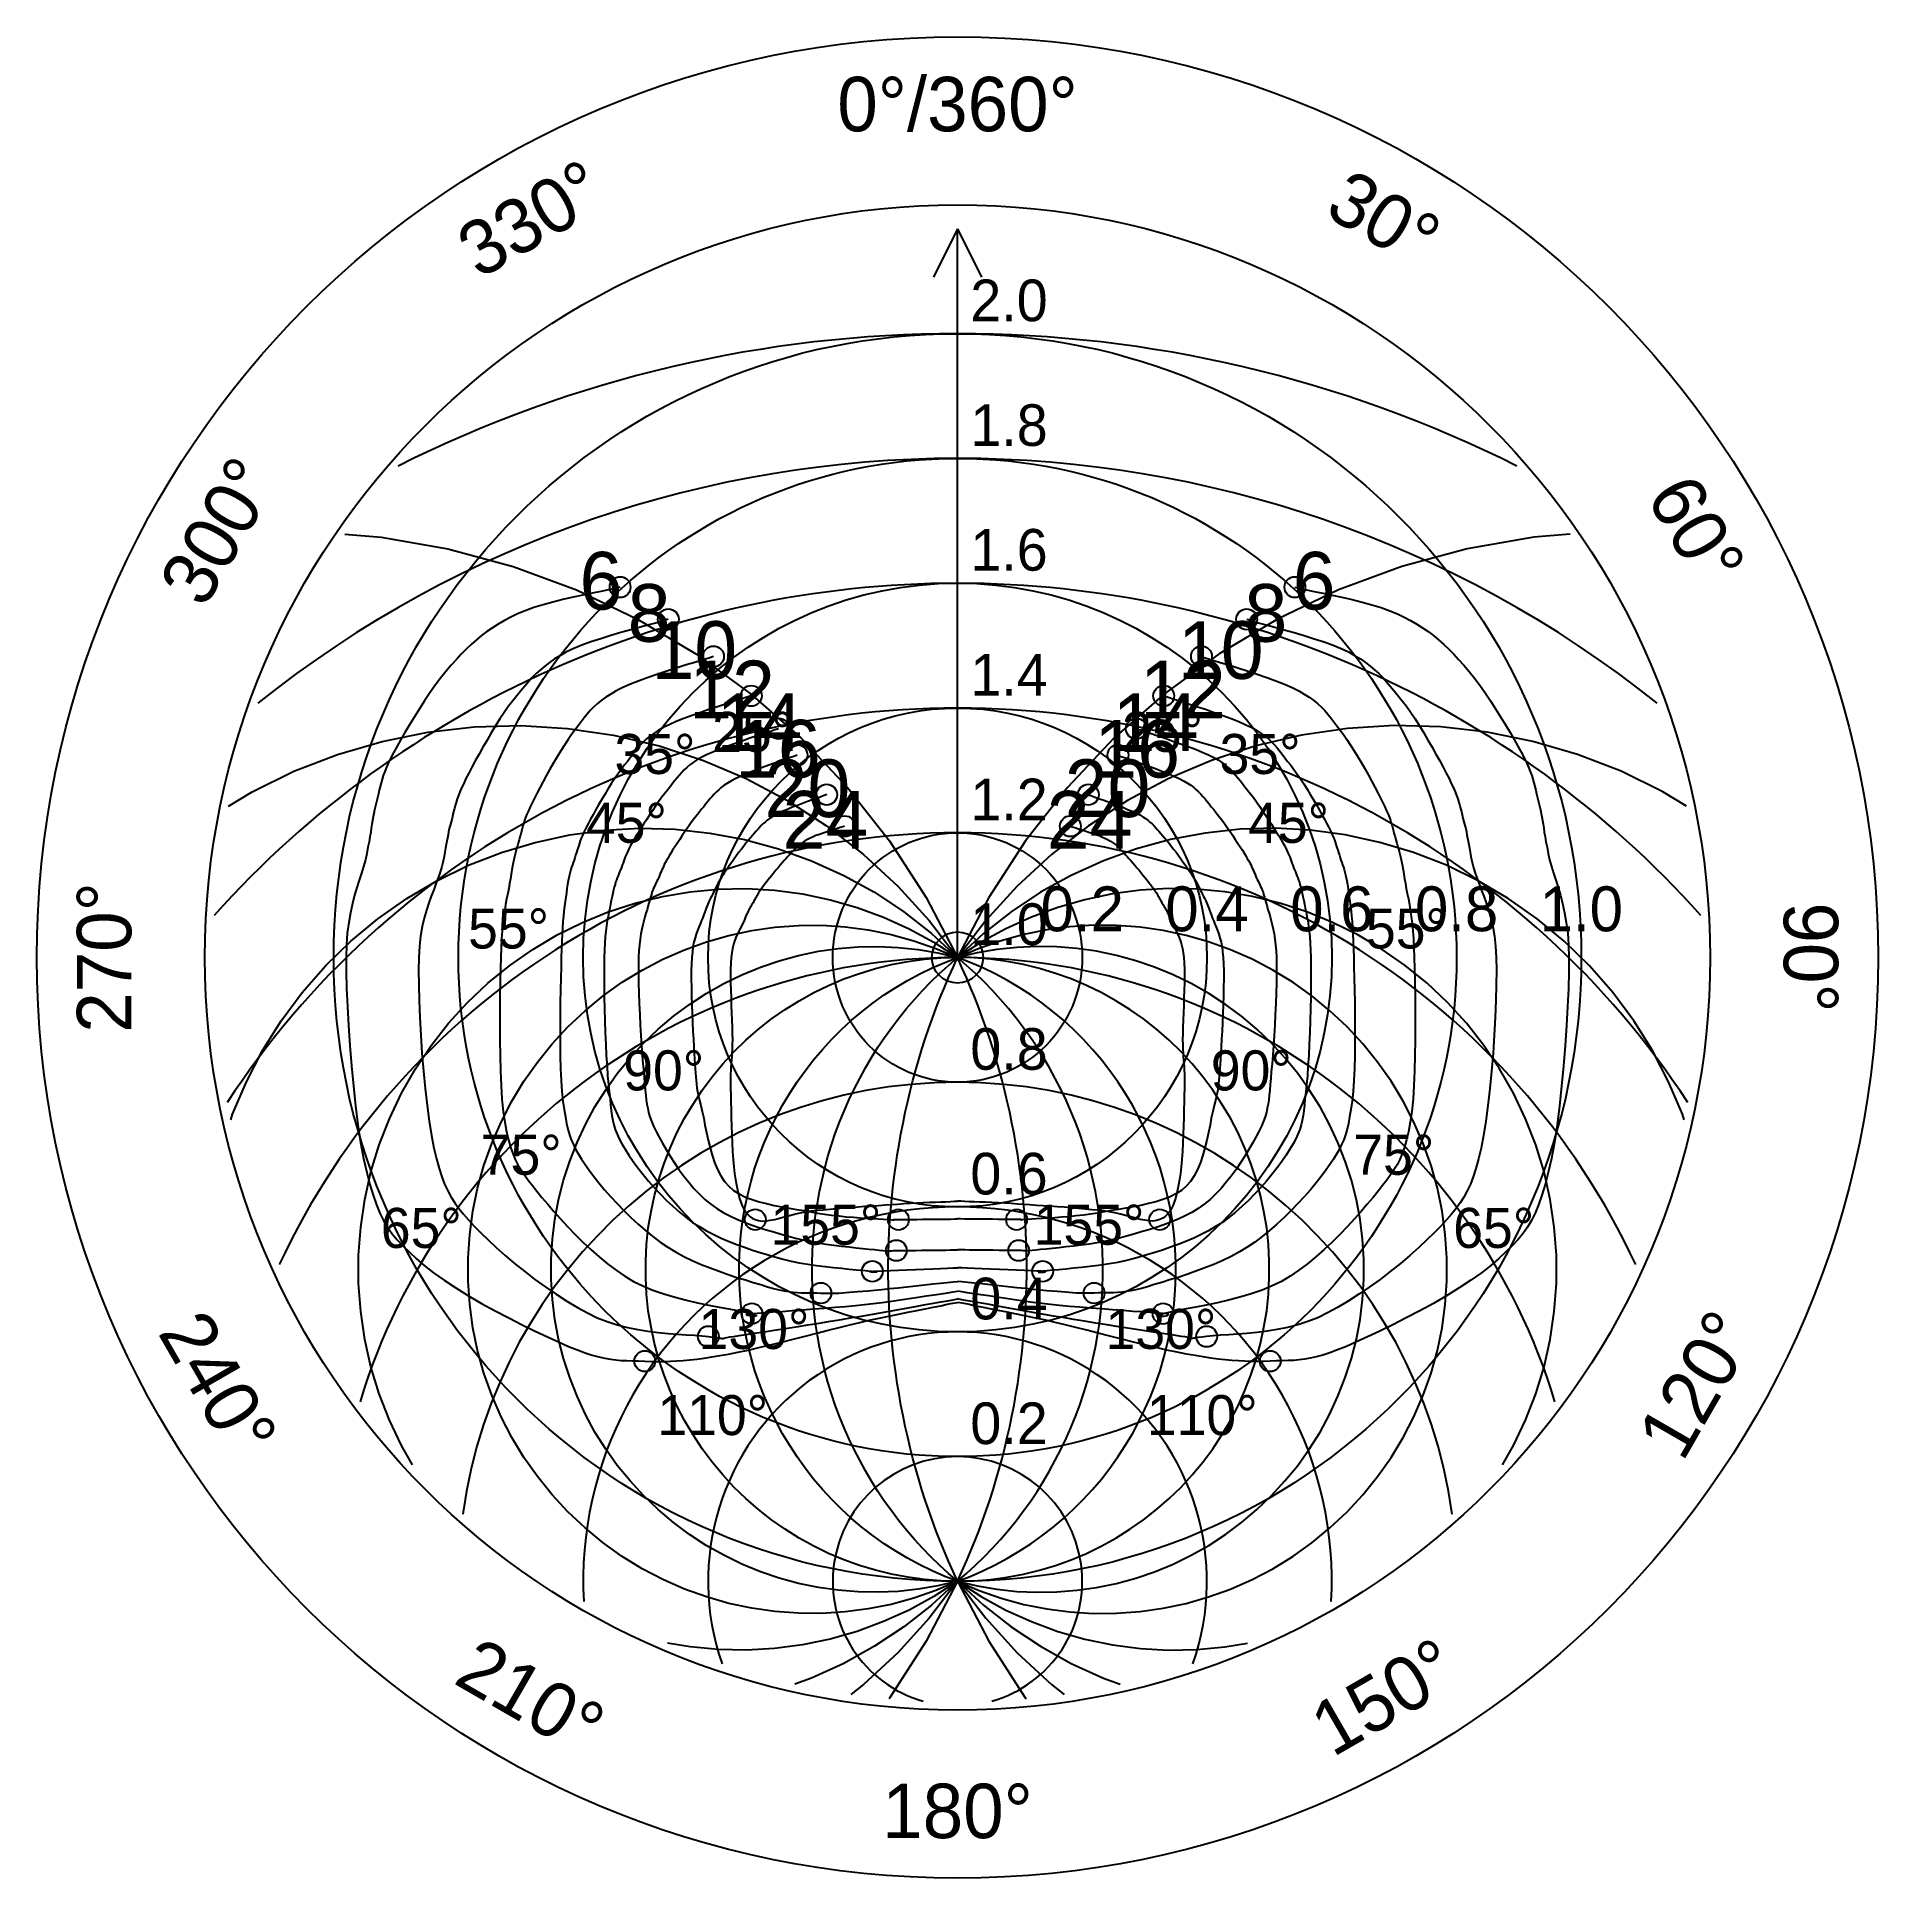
# Model space of a CAD drawing. Header units: metres. Extents: x -58 to 58, y -58 to 58.
import ezdxf
from ezdxf.enums import TextEntityAlignment as Align

# ---------------------------------------------------------------- set-up
doc = ezdxf.new("R2010")
doc.units = ezdxf.units.M
for name, color, linetype in [('CUT_REFERENCE', 1, 'Continuous'), ('ENGRAVE_AWA', 4, 'Continuous'), ('ENGRAVE_POLARS', 5, 'Continuous'), ('ENGRAVE_TEXT', 7, 'Continuous'), ('ENGRAVE_VMG', 3, 'Continuous')]:
    doc.layers.add(name, color=color, linetype=linetype)

msp = doc.modelspace()

# ---------------------------------------------------------------- texts
at = {"layer": 'ENGRAVE_TEXT'}
for s, height, p in [('0°/360°', 3.4, (0, 53.3)), ('6', 3.6, (-22.27, 23.53)), ('6', 3.6, (22.27, 23.53)), ('8', 3.6, (-19.26, 21.52)), ('8', 3.6, (19.26, 21.52)), ('10', 3.6, (-16.44, 19.2)), ('10', 3.6, (16.44, 19.2)), ('12', 3.6, (-14.08, 16.74)), ('12', 3.6, (14.08, 16.74)), ('14', 3.6, (-12.37, 14.69)), ('14', 3.6, (12.37, 14.69)), ('16', 3.6, (-11.22, 13.04)), ('16', 3.6, (11.22, 13.04)), ('20', 3.6, (-9.37, 10.57)), ('20', 3.6, (9.37, 10.57)), ('24', 3.6, (-8.25, 8.6)), ('24', 3.6, (8.25, 8.6)), ('180°', 3.4, (0, -53.3))]:
    msp.add_text(s, height=height, dxfattribs=at).set_placement(p, align=Align.MIDDLE_CENTER)
for s, rotation, p in [('330°', -330, (-26.65, 46.16)), ('30°', -30, (26.65, 46.16)), ('300°', -300, (-46.16, 26.65)), ('60°', -60, (46.16, 26.65)), ('270°', -270, (-53.3, 0)), ('90°', -90, (53.3, 0)), ('240°', -60, (-46.16, -26.65)), ('120°', 60, (46.16, -26.65)), ('210°', -30, (-26.65, -46.16)), ('150°', 30, (26.65, -46.16))]:
    msp.add_text(s, height=3.4, rotation=rotation, dxfattribs=at).set_placement(p, align=Align.MIDDLE_CENTER)
for s, p in [('2.0', (0.8, 38.96)), ('1.8', (0.8, 31.17)), ('1.6', (0.8, 23.38)), ('1.4', (0.8, 15.58)), ('1.2', (0.8, 7.79)), ('1.0', (0.8, 0)), ('0.8', (0.8, -7.79)), ('0.6', (0.8, -15.58)), ('0.4', (0.8, -23.38)), ('0.2', (0.8, -31.17))]:
    msp.add_text(s, height=2.6, dxfattribs=at).set_placement(p, align=Align.BOTTOM_LEFT)
for s, p in [('25°', (-10.27, 14.09)), ('35°', (-16.37, 12.71)), ('45°', (-18.15, 8.41)), ('55°', (-25.51, 1.81)), ('90°', (-15.82, -7.05)), ('75°', (-24.72, -12.32)), ('65°', (-30.96, -16.89)), ('155°', (-4.76, -16.69)), ('130°', (-9.25, -23.2)), ('110°', (-11.83, -28.58))]:
    msp.add_text(s, height=2.5, dxfattribs=at).set_placement(p, align=Align.MIDDLE_RIGHT)
for s, p in [('25°', (10.27, 14.09)), ('35°', (16.37, 12.71)), ('45°', (18.15, 8.41)), ('55°', (25.51, 1.81)), ('90°', (15.82, -7.05)), ('75°', (24.72, -12.32)), ('155°', (4.76, -16.69)), ('65°', (30.96, -16.89)), ('130°', (9.25, -23.2)), ('110°', (11.83, -28.58))]:
    msp.add_text(s, height=2.5, dxfattribs=at).set_placement(p, align=Align.MIDDLE_LEFT)
for s, p in [('0.2', (7.79, 0.8)), ('0.4', (15.58, 0.8)), ('0.6', (23.38, 0.8)), ('0.8', (31.17, 0.8)), ('1.0', (38.96, 0.8))]:
    msp.add_text(s, height=2.8, dxfattribs=at).set_placement(p, align=Align.BOTTOM_CENTER)

# ---------------------------------------------------------------- linework, layer by layer
at = {"layer": 'CUT_REFERENCE'}
for radius in [57.5, 47, 1.6]:
    msp.add_circle((0, 0), radius, dxfattribs=at)
at = {"layer": 'ENGRAVE_AWA'}
for p, q in [((0, 45.5), (-1.5, 42.5)), ((0, 0), (0, 45.5)), ((0, 45.5), (1.5, 42.5)), ((-38.26, 26.43), (-35.99, 26.25)), ((-35.99, 26.25), (-31.83, 25.53)), ((-31.83, 25.53), (-27.75, 24.43)), ((31.83, 25.53), (27.75, 24.43)), ((35.99, 26.25), (31.83, 25.53)), ((38.26, 26.43), (35.99, 26.25)), ((-27.75, 24.43), (-23.79, 22.96)), ((27.75, 24.43), (23.79, 22.96)), ((-23.79, 22.96), (-19.98, 21.13)), ((23.79, 22.96), (19.98, 21.13)), ((-19.98, 21.13), (-16.35, 18.97)), ((19.98, 21.13), (16.35, 18.97)), ((-16.35, 18.97), (-12.94, 16.48)), ((16.35, 18.97), (12.94, 16.48)), ((-12.94, 16.48), (-9.77, 13.69)), ((12.94, 16.48), (9.77, 13.69)), ((-35.93, 13.5), (-33.07, 14.07)), ((-33.07, 14.07), (-30.18, 14.4)), ((-30.18, 14.4), (-27.27, 14.48)), ((-27.27, 14.48), (-24.36, 14.31)), ((-24.36, 14.31), (-21.48, 13.88)), ((-21.48, 13.88), (-18.64, 13.22)), ((21.48, 13.88), (18.64, 13.22)), ((24.36, 14.31), (21.48, 13.88)), ((27.27, 14.48), (24.36, 14.31)), ((30.18, 14.4), (27.27, 14.48)), ((33.07, 14.07), (30.18, 14.4)), ((35.93, 13.5), (33.07, 14.07)), ((-41.44, 11.63), (-38.72, 12.68)), ((-38.72, 12.68), (-35.93, 13.5)), ((-18.64, 13.22), (-15.87, 12.31)), ((-9.77, 13.69), (-6.86, 10.62)), ((9.77, 13.69), (6.86, 10.62)), ((18.64, 13.22), (15.87, 12.31)), ((38.72, 12.68), (35.93, 13.5)), ((41.44, 11.63), (38.72, 12.68)), ((-44.05, 10.35), (-41.44, 11.63)), ((-15.87, 12.31), (-13.19, 11.17)), ((15.87, 12.31), (13.19, 11.17)), ((44.05, 10.35), (41.44, 11.63)), ((-13.19, 11.17), (-10.62, 9.81)), ((-6.86, 10.62), (-4.25, 7.29)), ((6.86, 10.62), (4.25, 7.29)), ((13.19, 11.17), (10.62, 9.81)), ((-45.53, 9.46), (-44.05, 10.35)), ((-10.62, 9.81), (-8.18, 8.22)), ((10.62, 9.81), (8.18, 8.22)), ((45.53, 9.46), (44.05, 10.35)), ((-22.04, 7.95), (-19.85, 8.07)), ((-19.85, 8.07), (-17.65, 8.01)), ((-8.18, 8.22), (-5.87, 6.44)), ((8.18, 8.22), (5.87, 6.44)), ((19.85, 8.07), (17.65, 8.01)), ((22.04, 7.95), (19.85, 8.07)), ((-28.48, 6.56), (-26.37, 7.19)), ((-26.37, 7.19), (-24.22, 7.66)), ((-24.22, 7.66), (-22.04, 7.95)), ((-17.65, 8.01), (-15.46, 7.77)), ((-15.46, 7.77), (-13.3, 7.37)), ((-13.3, 7.37), (-11.18, 6.79)), ((-4.25, 7.29), (-1.96, 3.74)), ((4.25, 7.29), (1.96, 3.74)), ((13.3, 7.37), (11.18, 6.79)), ((15.46, 7.77), (13.3, 7.37)), ((17.65, 8.01), (15.46, 7.77)), ((24.22, 7.66), (22.04, 7.95)), ((26.37, 7.19), (24.22, 7.66)), ((28.48, 6.56), (26.37, 7.19)), ((-32.51, 4.79), (-30.53, 5.76)), ((-30.53, 5.76), (-28.48, 6.56)), ((-11.18, 6.79), (-9.11, 6.04)), ((-9.11, 6.04), (-7.1, 5.13)), ((-5.87, 6.44), (-3.73, 4.46)), ((5.87, 6.44), (3.73, 4.46)), ((9.11, 6.04), (7.1, 5.13)), ((11.18, 6.79), (9.11, 6.04)), ((30.53, 5.76), (28.48, 6.56)), ((32.51, 4.79), (30.53, 5.76)), ((-34.4, 3.68), (-32.51, 4.79)), ((-7.1, 5.13), (-5.18, 4.07)), ((7.1, 5.13), (5.18, 4.07)), ((34.4, 3.68), (32.51, 4.79)), ((-36.2, 2.41), (-34.4, 3.68)), ((-20.13, 3.4), (-18.43, 3.81)), ((-18.43, 3.81), (-16.69, 4.1)), ((-16.69, 4.1), (-14.94, 4.26)), ((-14.94, 4.26), (-13.18, 4.3)), ((-13.18, 4.3), (-11.43, 4.2)), ((-11.43, 4.2), (-9.68, 3.97)), ((-9.68, 3.97), (-7.96, 3.61)), ((-7.96, 3.61), (-6.27, 3.13)), ((-5.18, 4.07), (-3.35, 2.85)), ((-3.73, 4.46), (-1.77, 2.31)), ((-1.96, 3.74), (0, 0)), ((1.96, 3.74), (0, 0)), ((3.73, 4.46), (1.77, 2.31)), ((5.18, 4.07), (3.35, 2.85)), ((7.96, 3.61), (6.27, 3.13)), ((9.68, 3.97), (7.96, 3.61)), ((11.43, 4.2), (9.68, 3.97)), ((13.18, 4.3), (11.43, 4.2)), ((14.94, 4.26), (13.18, 4.3)), ((16.69, 4.1), (14.94, 4.26)), ((18.43, 3.81), (16.69, 4.1)), ((20.13, 3.4), (18.43, 3.81)), ((36.2, 2.41), (34.4, 3.68)), ((-37.89, 1.01), (-36.2, 2.41)), ((-23.43, 2.19), (-21.81, 2.85)), ((-21.81, 2.85), (-20.13, 3.4)), ((-6.27, 3.13), (-4.62, 2.52)), ((-4.62, 2.52), (-3.02, 1.8)), ((-3.35, 2.85), (-1.62, 1.49)), ((-1.77, 2.31), (0, 0)), ((1.77, 2.31), (0, 0)), ((3.35, 2.85), (1.62, 1.49)), ((4.62, 2.52), (3.02, 1.8)), ((6.27, 3.13), (4.62, 2.52)), ((21.81, 2.85), (20.13, 3.4)), ((23.43, 2.19), (21.81, 2.85)), ((37.89, 1.01), (36.2, 2.41)), ((-26.52, 0.51), (-25.01, 1.41)), ((-25.01, 1.41), (-23.43, 2.19)), ((-15.68, 0.98), (-14.28, 1.38)), ((-14.28, 1.38), (-12.85, 1.68)), ((-12.85, 1.68), (-11.4, 1.89)), ((-11.4, 1.89), (-9.94, 2)), ((-9.94, 2), (-8.48, 2.01)), ((-8.48, 2.01), (-7.02, 1.91)), ((-7.02, 1.91), (-5.57, 1.72)), ((-5.57, 1.72), (-4.14, 1.44)), ((-4.14, 1.44), (-2.73, 1.05)), ((-3.02, 1.8), (-1.48, 0.95)), ((-1.62, 1.49), (0, 0)), ((1.62, 1.49), (0, 0)), ((3.02, 1.8), (1.48, 0.95)), ((4.14, 1.44), (2.73, 1.05)), ((5.57, 1.72), (4.14, 1.44)), ((7.02, 1.91), (5.57, 1.72)), ((8.48, 2.01), (7.02, 1.91)), ((9.94, 2), (8.48, 2.01)), ((11.4, 1.89), (9.94, 2)), ((12.85, 1.68), (11.4, 1.89)), ((14.28, 1.38), (12.85, 1.68)), ((15.68, 0.98), (14.28, 1.38)), ((25.01, 1.41), (23.43, 2.19)), ((26.52, 0.51), (25.01, 1.41)), ((-39.47, -0.53), (-37.89, 1.01)), ((-27.96, -0.5), (-26.52, 0.51)), ((-18.4, -0.11), (-17.06, 0.48)), ((-17.06, 0.48), (-15.68, 0.98)), ((-11.13, -0.2), (-9.92, 0.13)), ((-9.92, 0.13), (-8.69, 0.39)), ((-8.69, 0.39), (-7.45, 0.56)), ((-7.45, 0.56), (-6.2, 0.66)), ((-6.2, 0.66), (-4.95, 0.69)), ((-4.95, 0.69), (-3.7, 0.63)), ((-3.7, 0.63), (-2.45, 0.5)), ((-2.73, 1.05), (-1.35, 0.57)), ((-2.45, 0.5), (-1.22, 0.29)), ((-1.48, 0.95), (0, 0)), ((-1.35, 0.57), (0, 0)), ((-1.22, 0.29), (0, 0)), ((-1.04, -0.03), (0, 0)), ((-0.57, -0.49), (0, 0)), ((1.48, 0.95), (0, 0)), ((1.35, 0.57), (0, 0)), ((1.22, 0.29), (0, 0)), ((1.04, -0.03), (0, 0)), ((0.57, -0.49), (0, 0)), ((2.45, 0.5), (1.22, 0.29)), ((2.73, 1.05), (1.35, 0.57)), ((3.7, 0.63), (2.45, 0.5)), ((4.95, 0.69), (3.7, 0.63)), ((6.2, 0.66), (4.95, 0.69)), ((7.45, 0.56), (6.2, 0.66)), ((8.69, 0.39), (7.45, 0.56)), ((9.92, 0.13), (8.69, 0.39)), ((11.13, -0.2), (9.92, 0.13)), ((17.06, 0.48), (15.68, 0.98)), ((18.4, -0.11), (17.06, 0.48)), ((27.96, -0.5), (26.52, 0.51)), ((39.47, -0.53), (37.89, 1.01)), ((-40.92, -2.18), (-39.47, -0.53)), ((-29.33, -1.61), (-27.96, -0.5)), ((-20.94, -1.55), (-19.69, -0.79)), ((-19.69, -0.79), (-18.4, -0.11)), ((-14.6, -1.63), (-13.47, -1.08)), ((-13.47, -1.08), (-12.31, -0.6)), ((-12.31, -0.6), (-11.13, -0.2)), ((-7.09, -1.34), (-6.12, -0.99)), ((-6.12, -0.99), (-5.13, -0.69)), ((-5.13, -0.69), (-4.12, -0.44)), ((-4.12, -0.44), (-3.1, -0.25)), ((-3.12, -1.44), (-2.36, -1.03)), ((-3.1, -0.25), (-2.07, -0.11)), ((-2.36, -1.03), (-1.59, -0.65)), ((-2.07, -0.11), (-1.04, -0.03)), ((-1.66, -1.53), (-1.12, -1)), ((-1.59, -0.65), (-0.8, -0.31)), ((-1.12, -1), (-0.57, -0.49)), ((-0.8, -0.31), (0, 0)), ((-0.56, -1.24), (-0.28, -0.62)), ((-0.28, -0.62), (0, 0)), ((0.8, -0.31), (0, 0)), ((0.28, -0.62), (0, 0)), ((0.56, -1.24), (0.28, -0.62)), ((1.12, -1), (0.57, -0.49)), ((1.59, -0.65), (0.8, -0.31)), ((2.07, -0.11), (1.04, -0.03)), ((1.66, -1.53), (1.12, -1)), ((2.36, -1.03), (1.59, -0.65)), ((3.1, -0.25), (2.07, -0.11)), ((3.12, -1.44), (2.36, -1.03)), ((4.12, -0.44), (3.1, -0.25)), ((5.13, -0.69), (4.12, -0.44)), ((6.12, -0.99), (5.13, -0.69)), ((7.09, -1.34), (6.12, -0.99)), ((12.31, -0.6), (11.13, -0.2)), ((13.47, -1.08), (12.31, -0.6)), ((14.6, -1.63), (13.47, -1.08)), ((19.69, -0.79), (18.4, -0.11)), ((20.94, -1.55), (19.69, -0.79)), ((29.33, -1.61), (27.96, -0.5)), ((40.92, -2.18), (39.47, -0.53)), ((-42.23, -3.95), (-40.92, -2.18)), ((-30.6, -2.81), (-29.33, -1.61)), ((-22.13, -2.4), (-20.94, -1.55)), ((-16.74, -2.93), (-15.69, -2.24)), ((-15.69, -2.24), (-14.6, -1.63)), ((-9.89, -2.7), (-8.98, -2.19)), ((-8.98, -2.19), (-8.05, -1.74)), ((-8.05, -1.74), (-7.09, -1.34)), ((-4.57, -2.34), (-3.85, -1.87)), ((-3.85, -1.87), (-3.12, -1.44)), ((-2.69, -2.62), (-2.19, -2.07)), ((-2.19, -2.07), (-1.66, -1.53)), ((-1.08, -2.5), (-0.82, -1.87)), ((-0.82, -1.87), (-0.56, -1.24)), ((0.82, -1.87), (0.56, -1.24)), ((1.08, -2.5), (0.82, -1.87)), ((2.19, -2.07), (1.66, -1.53)), ((2.69, -2.62), (2.19, -2.07)), ((3.85, -1.87), (3.12, -1.44)), ((4.57, -2.34), (3.85, -1.87)), ((8.05, -1.74), (7.09, -1.34)), ((8.98, -2.19), (8.05, -1.74)), ((9.89, -2.7), (8.98, -2.19)), ((15.69, -2.24), (14.6, -1.63)), ((16.74, -2.93), (15.69, -2.24)), ((22.13, -2.4), (20.94, -1.55)), ((30.6, -2.81), (29.33, -1.61)), ((42.23, -3.95), (40.92, -2.18)), ((-31.79, -4.11), (-30.6, -2.81)), ((-24.33, -4.33), (-23.26, -3.33)), ((-23.26, -3.33), (-22.13, -2.4)), ((-17.74, -3.67), (-16.74, -2.93)), ((-11.62, -3.84), (-10.77, -3.25)), ((-10.77, -3.25), (-9.89, -2.7)), ((-6.61, -3.92), (-5.95, -3.37)), ((-5.95, -3.37), (-5.27, -2.84)), ((-5.27, -2.84), (-4.57, -2.34)), ((-3.66, -3.78), (-3.18, -3.19)), ((-3.18, -3.19), (-2.69, -2.62)), ((-1.56, -3.78), (-1.33, -3.14)), ((-1.33, -3.14), (-1.08, -2.5)), ((1.33, -3.14), (1.08, -2.5)), ((1.56, -3.78), (1.33, -3.14)), ((3.18, -3.19), (2.69, -2.62)), ((3.66, -3.78), (3.18, -3.19)), ((5.27, -2.84), (4.57, -2.34)), ((5.95, -3.37), (5.27, -2.84)), ((6.61, -3.92), (5.95, -3.37)), ((10.77, -3.25), (9.89, -2.7)), ((11.62, -3.84), (10.77, -3.25)), ((17.74, -3.67), (16.74, -2.93)), ((23.26, -3.33), (22.13, -2.4)), ((24.33, -4.33), (23.26, -3.33)), ((31.79, -4.11), (30.6, -2.81)), ((-43.4, -5.81), (-42.23, -3.95)), ((-32.87, -5.5), (-31.79, -4.11)), ((-25.32, -5.4), (-24.33, -4.33)), ((-19.61, -5.35), (-18.7, -4.48)), ((-18.7, -4.48), (-17.74, -3.67)), ((-13.21, -5.17), (-12.43, -4.48)), ((-12.43, -4.48), (-11.62, -3.84)), ((-7.85, -5.11), (-7.24, -4.5)), ((-7.24, -4.5), (-6.61, -3.92)), ((-4.55, -4.99), (-4.11, -4.38)), ((-4.11, -4.38), (-3.66, -3.78)), ((-2.01, -5.07), (-1.79, -4.42)), ((-1.79, -4.42), (-1.56, -3.78)), ((1.79, -4.42), (1.56, -3.78)), ((2.01, -5.07), (1.79, -4.42)), ((4.11, -4.38), (3.66, -3.78)), ((4.55, -4.99), (4.11, -4.38)), ((7.24, -4.5), (6.61, -3.92)), ((7.85, -5.11), (7.24, -4.5)), ((12.43, -4.48), (11.62, -3.84)), ((13.21, -5.17), (12.43, -4.48)), ((18.7, -4.48), (17.74, -3.67)), ((19.61, -5.35), (18.7, -4.48)), ((25.32, -5.4), (24.33, -4.33)), ((32.87, -5.5), (31.79, -4.11)), ((43.4, -5.81), (42.23, -3.95)), ((-33.85, -6.96), (-32.87, -5.5)), ((-26.24, -6.53), (-25.32, -5.4)), ((-20.45, -6.27), (-19.61, -5.35)), ((-13.96, -5.89), (-13.21, -5.17)), ((-8.99, -6.39), (-8.43, -5.74)), ((-8.43, -5.74), (-7.85, -5.11)), ((-5.37, -6.25), (-4.97, -5.61)), ((-4.97, -5.61), (-4.55, -4.99)), ((-2.41, -6.37), (-2.22, -5.72)), ((-2.22, -5.72), (-2.01, -5.07)), ((2.22, -5.72), (2.01, -5.07)), ((2.41, -6.37), (2.22, -5.72)), ((4.97, -5.61), (4.55, -4.99)), ((5.37, -6.25), (4.97, -5.61)), ((8.43, -5.74), (7.85, -5.11)), ((8.99, -6.39), (8.43, -5.74)), ((13.96, -5.89), (13.21, -5.17)), ((20.45, -6.27), (19.61, -5.35)), ((26.24, -6.53), (25.32, -5.4)), ((33.85, -6.96), (32.87, -5.5)), ((-44.41, -7.76), (-43.4, -5.81)), ((-27.08, -7.73), (-26.24, -6.53)), ((-21.25, -7.24), (-20.45, -6.27)), ((-15.32, -7.45), (-14.66, -6.65)), ((-14.66, -6.65), (-13.96, -5.89)), ((-9.51, -7.07), (-8.99, -6.39)), ((-6.11, -7.55), (-5.75, -6.9)), ((-5.75, -6.9), (-5.37, -6.25)), ((-2.6, -7.02), (-2.41, -6.37)), ((2.6, -7.02), (2.41, -6.37)), ((5.75, -6.9), (5.37, -6.25)), ((6.11, -7.55), (5.75, -6.9)), ((9.51, -7.07), (8.99, -6.39)), ((14.66, -6.65), (13.96, -5.89)), ((15.32, -7.45), (14.66, -6.65)), ((21.25, -7.24), (20.45, -6.27)), ((27.08, -7.73), (26.24, -6.53)), ((44.41, -7.76), (43.4, -5.81)), ((-45.27, -9.79), (-44.41, -7.76)), ((-34.72, -8.48), (-33.85, -6.96)), ((-27.84, -8.98), (-27.08, -7.73)), ((-21.97, -8.26), (-21.25, -7.24)), ((-15.94, -8.28), (-15.32, -7.45)), ((-10.48, -8.48), (-10.01, -7.77)), ((-10.01, -7.77), (-9.51, -7.07)), ((-6.46, -8.22), (-6.11, -7.55)), ((-2.95, -8.34), (-2.78, -7.68)), ((-2.78, -7.68), (-2.6, -7.02)), ((2.78, -7.68), (2.6, -7.02)), ((2.95, -8.34), (2.78, -7.68)), ((6.46, -8.22), (6.11, -7.55)), ((10.01, -7.77), (9.51, -7.07)), ((10.48, -8.48), (10.01, -7.77)), ((15.94, -8.28), (15.32, -7.45)), ((21.97, -8.26), (21.25, -7.24)), ((27.84, -8.98), (27.08, -7.73)), ((34.72, -8.48), (33.85, -6.96)), ((45.27, -9.79), (44.41, -7.76)), ((-35.48, -10.07), (-34.72, -8.48)), ((-28.51, -10.28), (-27.84, -8.98)), ((-22.64, -9.32), (-21.97, -8.26)), ((-17.04, -10.04), (-16.51, -9.15)), ((-16.51, -9.15), (-15.94, -8.28)), ((-10.92, -9.22), (-10.48, -8.48)), ((-7.08, -9.59), (-6.78, -8.9)), ((-6.78, -8.9), (-6.46, -8.22)), ((-3.26, -9.67), (-3.11, -9)), ((-3.11, -9), (-2.95, -8.34)), ((3.11, -9), (2.95, -8.34)), ((3.26, -9.67), (3.11, -9)), ((6.78, -8.9), (6.46, -8.22)), ((7.08, -9.59), (6.78, -8.9)), ((10.92, -9.22), (10.48, -8.48)), ((16.51, -9.15), (15.94, -8.28)), ((17.04, -10.04), (16.51, -9.15)), ((22.64, -9.32), (21.97, -8.26)), ((28.51, -10.28), (27.84, -8.98)), ((35.48, -10.07), (34.72, -8.48)), ((-45.38, -10.14), (-45.27, -9.79)), ((-36.11, -11.71), (-35.48, -10.07)), ((-29.09, -11.62), (-28.51, -10.28)), ((-23.24, -10.42), (-22.64, -9.32)), ((-17.52, -10.96), (-17.04, -10.04)), ((-11.71, -10.75), (-11.33, -9.98)), ((-11.33, -9.98), (-10.92, -9.22)), ((-7.63, -10.99), (-7.36, -10.29)), ((-7.36, -10.29), (-7.08, -9.59)), ((-3.53, -11.01), (-3.4, -10.34)), ((-3.4, -10.34), (-3.26, -9.67)), ((3.4, -10.34), (3.26, -9.67)), ((3.53, -11.01), (3.4, -10.34)), ((7.36, -10.29), (7.08, -9.59)), ((7.63, -10.99), (7.36, -10.29)), ((11.33, -9.98), (10.92, -9.22)), ((11.71, -10.75), (11.33, -9.98)), ((17.52, -10.96), (17.04, -10.04)), ((23.24, -10.42), (22.64, -9.32)), ((29.09, -11.62), (28.51, -10.28)), ((36.11, -11.71), (35.48, -10.07)), ((45.38, -10.14), (45.27, -9.79)), ((-23.76, -11.56), (-23.24, -10.42)), ((-17.95, -11.91), (-17.52, -10.96)), ((-12.06, -11.53), (-11.71, -10.75)), ((-7.87, -11.71), (-7.63, -10.99)), ((-3.65, -11.68), (-3.53, -11.01)), ((3.65, -11.68), (3.53, -11.01)), ((7.87, -11.71), (7.63, -10.99)), ((12.06, -11.53), (11.71, -10.75)), ((17.95, -11.91), (17.52, -10.96)), ((23.76, -11.56), (23.24, -10.42)), ((-36.63, -13.39), (-36.11, -11.71)), ((-29.58, -13), (-29.09, -11.62)), ((-24.22, -12.72), (-23.76, -11.56)), ((-18.32, -12.87), (-17.95, -11.91)), ((-12.65, -13.14), (-12.37, -12.33)), ((-12.37, -12.33), (-12.06, -11.53)), ((-8.28, -13.15), (-8.09, -12.43)), ((-8.09, -12.43), (-7.87, -11.71)), ((-3.86, -13.02), (-3.76, -12.35)), ((-3.76, -12.35), (-3.65, -11.68)), ((3.76, -12.35), (3.65, -11.68)), ((3.86, -13.02), (3.76, -12.35)), ((8.09, -12.43), (7.87, -11.71)), ((8.28, -13.15), (8.09, -12.43)), ((12.37, -12.33), (12.06, -11.53)), ((12.65, -13.14), (12.37, -12.33)), ((18.32, -12.87), (17.95, -11.91)), ((24.22, -12.72), (23.76, -11.56)), ((29.58, -13), (29.09, -11.62)), ((36.63, -13.39), (36.11, -11.71)), ((-37.01, -15.11), (-36.63, -13.39)), ((-29.97, -14.41), (-29.58, -13)), ((-24.6, -13.91), (-24.22, -12.72)), ((-18.65, -13.86), (-18.32, -12.87)), ((-12.89, -13.97), (-12.65, -13.14)), ((-8.46, -13.88), (-8.28, -13.15)), ((-4.04, -14.38), (-3.95, -13.7)), ((-3.95, -13.7), (-3.86, -13.02)), ((3.95, -13.7), (3.86, -13.02)), ((4.04, -14.38), (3.95, -13.7)), ((8.46, -13.88), (8.28, -13.15)), ((12.89, -13.97), (12.65, -13.14)), ((18.65, -13.86), (18.32, -12.87)), ((24.6, -13.91), (24.22, -12.72)), ((29.97, -14.41), (29.58, -13)), ((37.01, -15.11), (36.63, -13.39)), ((-30.27, -15.84), (-29.97, -14.41)), ((-24.91, -15.13), (-24.6, -13.91)), ((-19.14, -15.87), (-18.92, -14.86)), ((-18.92, -14.86), (-18.65, -13.86)), ((-13.28, -15.64), (-13.1, -14.8)), ((-13.1, -14.8), (-12.89, -13.97)), ((-8.75, -15.36), (-8.61, -14.62)), ((-8.61, -14.62), (-8.46, -13.88)), ((-4.11, -15.05), (-4.04, -14.38)), ((4.11, -15.05), (4.04, -14.38)), ((8.61, -14.62), (8.46, -13.88)), ((8.75, -15.36), (8.61, -14.62)), ((13.1, -14.8), (12.89, -13.97)), ((13.28, -15.64), (13.1, -14.8)), ((18.92, -14.86), (18.65, -13.86)), ((19.14, -15.87), (18.92, -14.86)), ((24.91, -15.13), (24.6, -13.91)), ((30.27, -15.84), (29.97, -14.41)), ((-37.27, -16.85), (-37.01, -15.11)), ((-30.46, -17.29), (-30.27, -15.84)), ((-25.14, -16.36), (-24.91, -15.13)), ((-19.31, -16.89), (-19.14, -15.87)), ((-13.42, -16.48), (-13.28, -15.64)), ((-8.86, -16.1), (-8.75, -15.36)), ((-4.22, -16.41), (-4.17, -15.73)), ((-4.17, -15.73), (-4.11, -15.05)), ((4.17, -15.73), (4.11, -15.05)), ((4.22, -16.41), (4.17, -15.73)), ((8.86, -16.1), (8.75, -15.36)), ((13.42, -16.48), (13.28, -15.64)), ((19.31, -16.89), (19.14, -15.87)), ((25.14, -16.36), (24.91, -15.13)), ((30.46, -17.29), (30.27, -15.84)), ((37.27, -16.85), (37.01, -15.11)), ((-37.4, -18.6), (-37.27, -16.85)), ((-25.3, -17.6), (-25.14, -16.36)), ((-19.42, -17.93), (-19.31, -16.89)), ((-13.53, -17.34), (-13.42, -16.48)), ((-9.01, -17.6), (-8.95, -16.85)), ((-8.95, -16.85), (-8.86, -16.1)), ((-4.29, -17.78), (-4.26, -17.09)), ((-4.26, -17.09), (-4.22, -16.41)), ((4.26, -17.09), (4.22, -16.41)), ((4.29, -17.78), (4.26, -17.09)), ((8.95, -16.85), (8.86, -16.1)), ((9.01, -17.6), (8.95, -16.85)), ((13.53, -17.34), (13.42, -16.48)), ((19.42, -17.93), (19.31, -16.89)), ((25.3, -17.6), (25.14, -16.36)), ((37.4, -18.6), (37.27, -16.85)), ((-30.56, -18.75), (-30.46, -17.29)), ((-25.38, -18.85), (-25.3, -17.6)), ((-19.47, -18.96), (-19.42, -17.93)), ((-13.64, -19.05), (-13.6, -18.19)), ((-13.6, -18.19), (-13.53, -17.34)), ((-9.08, -19.1), (-9.06, -18.35)), ((-9.06, -18.35), (-9.01, -17.6)), ((-4.31, -18.46), (-4.29, -17.78)), ((4.31, -18.46), (4.29, -17.78)), ((9.06, -18.35), (9.01, -17.6)), ((9.08, -19.1), (9.06, -18.35)), ((13.6, -18.19), (13.53, -17.34)), ((13.64, -19.05), (13.6, -18.19)), ((19.47, -18.96), (19.42, -17.93)), ((25.38, -18.85), (25.3, -17.6)), ((30.56, -18.75), (30.46, -17.29)), ((-37.4, -20.36), (-37.4, -18.6)), ((-30.56, -20.21), (-30.56, -18.75)), ((-25.38, -20.11), (-25.38, -18.85)), ((-19.47, -20), (-19.47, -18.96)), ((-13.64, -19.91), (-13.64, -19.05)), ((-9.08, -19.86), (-9.08, -19.1)), ((-4.32, -19.14), (-4.31, -18.46)), ((-4.32, -19.82), (-4.32, -19.14)), ((4.32, -19.14), (4.31, -18.46)), ((4.32, -19.82), (4.32, -19.14)), ((9.08, -19.86), (9.08, -19.1)), ((13.64, -19.91), (13.64, -19.05)), ((19.47, -20), (19.47, -18.96)), ((25.38, -20.11), (25.38, -18.85)), ((30.56, -20.21), (30.56, -18.75)), ((37.4, -20.36), (37.4, -18.6)), ((-37.27, -22.11), (-37.4, -20.36)), ((-30.46, -21.67), (-30.56, -20.21)), ((-25.3, -21.36), (-25.38, -20.11)), ((-19.42, -21.03), (-19.47, -20)), ((-13.6, -20.77), (-13.64, -19.91)), ((-9.06, -20.61), (-9.08, -19.86)), ((-9.01, -21.36), (-9.06, -20.61)), ((-4.31, -20.5), (-4.32, -19.82)), ((-4.29, -21.18), (-4.31, -20.5)), ((4.29, -21.18), (4.31, -20.5)), ((4.31, -20.5), (4.32, -19.82)), ((9.01, -21.36), (9.06, -20.61)), ((9.06, -20.61), (9.08, -19.86)), ((13.6, -20.77), (13.64, -19.91)), ((19.42, -21.03), (19.47, -20)), ((25.3, -21.36), (25.38, -20.11)), ((30.46, -21.67), (30.56, -20.21)), ((37.27, -22.11), (37.4, -20.36)), ((-30.27, -23.12), (-30.46, -21.67)), ((-25.14, -22.6), (-25.3, -21.36)), ((-19.31, -22.06), (-19.42, -21.03)), ((-13.53, -21.62), (-13.6, -20.77)), ((-13.42, -22.47), (-13.53, -21.62)), ((-8.95, -22.11), (-9.01, -21.36)), ((-4.26, -21.86), (-4.29, -21.18)), ((4.26, -21.86), (4.29, -21.18)), ((8.95, -22.11), (9.01, -21.36)), ((13.42, -22.47), (13.53, -21.62)), ((13.53, -21.62), (13.6, -20.77)), ((19.31, -22.06), (19.42, -21.03)), ((25.14, -22.6), (25.3, -21.36)), ((30.27, -23.12), (30.46, -21.67)), ((-37.01, -23.85), (-37.27, -22.11)), ((-24.91, -23.83), (-25.14, -22.6)), ((-19.14, -23.09), (-19.31, -22.06)), ((-13.28, -23.32), (-13.42, -22.47)), ((-8.86, -22.85), (-8.95, -22.11)), ((-8.75, -23.6), (-8.86, -22.85)), ((-4.22, -22.54), (-4.26, -21.86)), ((-4.17, -23.22), (-4.22, -22.54)), ((4.17, -23.22), (4.22, -22.54)), ((4.22, -22.54), (4.26, -21.86)), ((8.75, -23.6), (8.86, -22.85)), ((8.86, -22.85), (8.95, -22.11)), ((13.28, -23.32), (13.42, -22.47)), ((19.14, -23.09), (19.31, -22.06)), ((24.91, -23.83), (25.14, -22.6)), ((37.01, -23.85), (37.27, -22.11)), ((-36.63, -25.57), (-37.01, -23.85)), ((-29.97, -24.55), (-30.27, -23.12)), ((-24.6, -25.04), (-24.91, -23.83)), ((-18.92, -24.1), (-19.14, -23.09)), ((-18.65, -25.1), (-18.92, -24.1)), ((-13.1, -24.16), (-13.28, -23.32)), ((-8.61, -24.34), (-8.75, -23.6)), ((-4.11, -23.9), (-4.17, -23.22)), ((-4.04, -24.58), (-4.11, -23.9)), ((4.04, -24.58), (4.11, -23.9)), ((4.11, -23.9), (4.17, -23.22)), ((8.61, -24.34), (8.75, -23.6)), ((13.1, -24.16), (13.28, -23.32)), ((18.65, -25.1), (18.92, -24.1)), ((18.92, -24.1), (19.14, -23.09)), ((24.6, -25.04), (24.91, -23.83)), ((29.97, -24.55), (30.27, -23.12)), ((36.63, -25.57), (37.01, -23.85)), ((-29.58, -25.96), (-29.97, -24.55)), ((-24.22, -26.24), (-24.6, -25.04)), ((-18.32, -26.09), (-18.65, -25.1)), ((-12.89, -24.99), (-13.1, -24.16)), ((-12.65, -25.81), (-12.89, -24.99)), ((-8.46, -25.07), (-8.61, -24.34)), ((-8.28, -25.81), (-8.46, -25.07)), ((-3.95, -25.26), (-4.04, -24.58)), ((-3.86, -25.93), (-3.95, -25.26)), ((3.86, -25.93), (3.95, -25.26)), ((3.95, -25.26), (4.04, -24.58)), ((8.28, -25.81), (8.46, -25.07)), ((8.46, -25.07), (8.61, -24.34)), ((12.65, -25.81), (12.89, -24.99)), ((12.89, -24.99), (13.1, -24.16)), ((18.32, -26.09), (18.65, -25.1)), ((24.22, -26.24), (24.6, -25.04)), ((29.58, -25.96), (29.97, -24.55)), ((-36.11, -27.25), (-36.63, -25.57)), ((-29.09, -27.34), (-29.58, -25.96)), ((-23.76, -27.4), (-24.22, -26.24)), ((-17.95, -27.05), (-18.32, -26.09)), ((-12.37, -26.63), (-12.65, -25.81)), ((-8.09, -26.53), (-8.28, -25.81)), ((-3.76, -26.61), (-3.86, -25.93)), ((3.76, -26.61), (3.86, -25.93)), ((8.09, -26.53), (8.28, -25.81)), ((12.37, -26.63), (12.65, -25.81)), ((17.95, -27.05), (18.32, -26.09)), ((23.76, -27.4), (24.22, -26.24)), ((29.09, -27.34), (29.58, -25.96)), ((36.11, -27.25), (36.63, -25.57)), ((-35.48, -28.89), (-36.11, -27.25)), ((-28.51, -28.68), (-29.09, -27.34)), ((-23.24, -28.54), (-23.76, -27.4)), ((-17.52, -28), (-17.95, -27.05)), ((-12.06, -27.43), (-12.37, -26.63)), ((-11.71, -28.21), (-12.06, -27.43)), ((-7.87, -27.25), (-8.09, -26.53)), ((-7.63, -27.96), (-7.87, -27.25)), ((-3.65, -27.28), (-3.76, -26.61)), ((-3.53, -27.95), (-3.65, -27.28)), ((3.53, -27.95), (3.65, -27.28)), ((3.65, -27.28), (3.76, -26.61)), ((7.63, -27.96), (7.87, -27.25)), ((7.87, -27.25), (8.09, -26.53)), ((11.71, -28.21), (12.06, -27.43)), ((12.06, -27.43), (12.37, -26.63)), ((17.52, -28), (17.95, -27.05)), ((23.24, -28.54), (23.76, -27.4)), ((28.51, -28.68), (29.09, -27.34)), ((35.48, -28.89), (36.11, -27.25)), ((-27.84, -29.98), (-28.51, -28.68)), ((-22.64, -29.64), (-23.24, -28.54)), ((-17.04, -28.92), (-17.52, -28)), ((-11.33, -28.98), (-11.71, -28.21)), ((-7.36, -28.67), (-7.63, -27.96)), ((-7.08, -29.37), (-7.36, -28.67)), ((-3.4, -28.62), (-3.53, -27.95)), ((-3.26, -29.29), (-3.4, -28.62)), ((3.26, -29.29), (3.4, -28.62)), ((3.4, -28.62), (3.53, -27.95)), ((7.08, -29.37), (7.36, -28.67)), ((7.36, -28.67), (7.63, -27.96)), ((11.33, -28.98), (11.71, -28.21)), ((17.04, -28.92), (17.52, -28)), ((22.64, -29.64), (23.24, -28.54)), ((27.84, -29.98), (28.51, -28.68)), ((-34.72, -30.47), (-35.48, -28.89)), ((-21.97, -30.7), (-22.64, -29.64)), ((-16.51, -29.81), (-17.04, -28.92)), ((-15.94, -30.68), (-16.51, -29.81)), ((-10.92, -29.74), (-11.33, -28.98)), ((-10.48, -30.47), (-10.92, -29.74)), ((-6.78, -30.05), (-7.08, -29.37)), ((-3.11, -29.95), (-3.26, -29.29)), ((3.11, -29.95), (3.26, -29.29)), ((6.78, -30.05), (7.08, -29.37)), ((10.48, -30.47), (10.92, -29.74)), ((10.92, -29.74), (11.33, -28.98)), ((15.94, -30.68), (16.51, -29.81)), ((16.51, -29.81), (17.04, -28.92)), ((21.97, -30.7), (22.64, -29.64)), ((34.72, -30.47), (35.48, -28.89)), ((-34.04, -31.68), (-34.72, -30.47)), ((-27.08, -31.23), (-27.84, -29.98)), ((-21.25, -31.72), (-21.97, -30.7)), ((-15.32, -31.51), (-15.94, -30.68)), ((-10.01, -31.19), (-10.48, -30.47)), ((-6.46, -30.73), (-6.78, -30.05)), ((-6.11, -31.4), (-6.46, -30.73)), ((-2.95, -30.62), (-3.11, -29.95)), ((-2.78, -31.28), (-2.95, -30.62)), ((2.78, -31.28), (2.95, -30.62)), ((2.95, -30.62), (3.11, -29.95)), ((6.11, -31.4), (6.46, -30.73)), ((6.46, -30.73), (6.78, -30.05)), ((10.01, -31.19), (10.48, -30.47)), ((15.32, -31.51), (15.94, -30.68)), ((21.25, -31.72), (21.97, -30.7)), ((27.08, -31.23), (27.84, -29.98)), ((34.04, -31.68), (34.72, -30.47)), ((-26.24, -32.42), (-27.08, -31.23)), ((-20.45, -32.69), (-21.25, -31.72)), ((-14.66, -32.31), (-15.32, -31.51)), ((-9.51, -31.89), (-10.01, -31.19)), ((-8.99, -32.57), (-9.51, -31.89)), ((-5.75, -32.06), (-6.11, -31.4)), ((-5.37, -32.71), (-5.75, -32.06)), ((-2.6, -31.93), (-2.78, -31.28)), ((-2.41, -32.59), (-2.6, -31.93)), ((2.41, -32.59), (2.6, -31.93)), ((2.6, -31.93), (2.78, -31.28)), ((5.37, -32.71), (5.75, -32.06)), ((5.75, -32.06), (6.11, -31.4)), ((8.99, -32.57), (9.51, -31.89)), ((9.51, -31.89), (10.01, -31.19)), ((14.66, -32.31), (15.32, -31.51)), ((20.45, -32.69), (21.25, -31.72)), ((26.24, -32.42), (27.08, -31.23)), ((-25.32, -33.56), (-26.24, -32.42)), ((-19.61, -33.61), (-20.45, -32.69)), ((-13.96, -33.07), (-14.66, -32.31)), ((-13.21, -33.79), (-13.96, -33.07)), ((-8.43, -33.22), (-8.99, -32.57)), ((-7.85, -33.85), (-8.43, -33.22)), ((-4.97, -33.35), (-5.37, -32.71)), ((-4.55, -33.97), (-4.97, -33.35)), ((-2.22, -33.24), (-2.41, -32.59)), ((-2.01, -33.89), (-2.22, -33.24)), ((2.01, -33.89), (2.22, -33.24)), ((2.22, -33.24), (2.41, -32.59)), ((4.55, -33.97), (4.97, -33.35)), ((4.97, -33.35), (5.37, -32.71)), ((7.85, -33.85), (8.43, -33.22)), ((8.43, -33.22), (8.99, -32.57)), ((13.21, -33.79), (13.96, -33.07)), ((13.96, -33.07), (14.66, -32.31)), ((19.61, -33.61), (20.45, -32.69)), ((25.32, -33.56), (26.24, -32.42)), ((-24.33, -34.63), (-25.32, -33.56)), ((-18.7, -34.48), (-19.61, -33.61)), ((-17.74, -35.29), (-18.7, -34.48)), ((-12.43, -34.47), (-13.21, -33.79)), ((-11.62, -35.12), (-12.43, -34.47)), ((-7.24, -34.46), (-7.85, -33.85)), ((-6.61, -35.04), (-7.24, -34.46)), ((-4.11, -34.58), (-4.55, -33.97)), ((-1.79, -34.54), (-2.01, -33.89)), ((1.79, -34.54), (2.01, -33.89)), ((4.11, -34.58), (4.55, -33.97)), ((6.61, -35.04), (7.24, -34.46)), ((7.24, -34.46), (7.85, -33.85)), ((11.62, -35.12), (12.43, -34.47)), ((12.43, -34.47), (13.21, -33.79)), ((17.74, -35.29), (18.7, -34.48)), ((18.7, -34.48), (19.61, -33.61)), ((24.33, -34.63), (25.32, -33.56)), ((-23.26, -35.63), (-24.33, -34.63)), ((-22.13, -36.56), (-23.26, -35.63)), ((-16.74, -36.03), (-17.74, -35.29)), ((-10.77, -35.71), (-11.62, -35.12)), ((-5.95, -35.59), (-6.61, -35.04)), ((-5.27, -36.12), (-5.95, -35.59)), ((-3.66, -35.18), (-4.11, -34.58)), ((-3.18, -35.77), (-3.66, -35.18)), ((-1.56, -35.18), (-1.79, -34.54)), ((-1.33, -35.82), (-1.56, -35.18)), ((1.33, -35.82), (1.56, -35.18)), ((1.56, -35.18), (1.79, -34.54)), ((3.18, -35.77), (3.66, -35.18)), ((3.66, -35.18), (4.11, -34.58)), ((5.27, -36.12), (5.95, -35.59)), ((5.95, -35.59), (6.61, -35.04)), ((10.77, -35.71), (11.62, -35.12)), ((16.74, -36.03), (17.74, -35.29)), ((22.13, -36.56), (23.26, -35.63)), ((23.26, -35.63), (24.33, -34.63)), ((-20.94, -37.41), (-22.13, -36.56)), ((-15.69, -36.72), (-16.74, -36.03)), ((-14.6, -37.33), (-15.69, -36.72)), ((-9.89, -36.26), (-10.77, -35.71)), ((-8.98, -36.76), (-9.89, -36.26)), ((-8.05, -37.22), (-8.98, -36.76)), ((-4.57, -36.62), (-5.27, -36.12)), ((-3.85, -37.08), (-4.57, -36.62)), ((-2.69, -36.34), (-3.18, -35.77)), ((-2.19, -36.89), (-2.69, -36.34)), ((-1.08, -36.45), (-1.33, -35.82)), ((-0.82, -37.09), (-1.08, -36.45)), ((0.82, -37.09), (1.08, -36.45)), ((1.08, -36.45), (1.33, -35.82)), ((2.19, -36.89), (2.69, -36.34)), ((2.69, -36.34), (3.18, -35.77)), ((3.85, -37.08), (4.57, -36.62)), ((4.57, -36.62), (5.27, -36.12)), ((8.05, -37.22), (8.98, -36.76)), ((8.98, -36.76), (9.89, -36.26)), ((9.89, -36.26), (10.77, -35.71)), ((14.6, -37.33), (15.69, -36.72)), ((15.69, -36.72), (16.74, -36.03)), ((20.94, -37.41), (22.13, -36.56)), ((-19.69, -38.17), (-20.94, -37.41)), ((-13.47, -37.88), (-14.6, -37.33)), ((-12.31, -38.36), (-13.47, -37.88)), ((-7.09, -37.62), (-8.05, -37.22)), ((-6.12, -37.97), (-7.09, -37.62)), ((-3.12, -37.52), (-3.85, -37.08)), ((-2.36, -37.93), (-3.12, -37.52)), ((-1.59, -38.3), (-2.36, -37.93)), ((-1.66, -37.43), (-2.19, -36.89)), ((-1.12, -37.96), (-1.66, -37.43)), ((-0.56, -37.71), (-0.82, -37.09)), ((-0.28, -38.34), (-0.56, -37.71)), ((0.28, -38.34), (0.56, -37.71)), ((0.56, -37.71), (0.82, -37.09)), ((1.12, -37.96), (1.66, -37.43)), ((1.59, -38.3), (2.36, -37.93)), ((1.66, -37.43), (2.19, -36.89)), ((2.36, -37.93), (3.12, -37.52)), ((3.12, -37.52), (3.85, -37.08)), ((6.12, -37.97), (7.09, -37.62)), ((7.09, -37.62), (8.05, -37.22)), ((12.31, -38.36), (13.47, -37.88)), ((13.47, -37.88), (14.6, -37.33)), ((19.69, -38.17), (20.94, -37.41)), ((-18.4, -38.85), (-19.69, -38.17)), ((-17.06, -39.44), (-18.4, -38.85)), ((-11.13, -38.76), (-12.31, -38.36)), ((-9.92, -39.09), (-11.13, -38.76)), ((-8.69, -39.34), (-9.92, -39.09)), ((-5.13, -38.27), (-6.12, -37.97)), ((-4.12, -38.52), (-5.13, -38.27)), ((-3.1, -38.71), (-4.12, -38.52)), ((-2.07, -38.85), (-3.1, -38.71)), ((-1.04, -38.93), (-2.07, -38.85)), ((0, -38.96), (-1.96, -42.7)), ((0, -38.96), (-1.77, -41.27)), ((0, -38.96), (-1.62, -40.45)), ((-0.8, -38.65), (-1.59, -38.3)), ((0, -38.96), (-1.48, -39.91)), ((0, -38.96), (-1.35, -39.53)), ((0, -38.96), (-1.22, -39.24)), ((-0.57, -38.47), (-1.12, -37.96)), ((0, -38.96), (-1.04, -38.93)), ((0, -38.96), (-0.8, -38.65)), ((0, -38.96), (-0.57, -38.47)), ((0, -38.96), (-0.28, -38.34)), ((0, -38.96), (0.28, -38.34)), ((0, -38.96), (0.57, -38.47)), ((0, -38.96), (0.8, -38.65)), ((0, -38.96), (1.04, -38.93)), ((0, -38.96), (1.96, -42.7)), ((0, -38.96), (1.77, -41.27)), ((0, -38.96), (1.62, -40.45)), ((0, -38.96), (1.48, -39.91)), ((0, -38.96), (1.35, -39.53)), ((0, -38.96), (1.22, -39.24)), ((0.57, -38.47), (1.12, -37.96)), ((0.8, -38.65), (1.59, -38.3)), ((1.04, -38.93), (2.07, -38.85)), ((2.07, -38.85), (3.1, -38.71)), ((3.1, -38.71), (4.12, -38.52)), ((4.12, -38.52), (5.13, -38.27)), ((5.13, -38.27), (6.12, -37.97)), ((8.69, -39.34), (9.92, -39.09)), ((9.92, -39.09), (11.13, -38.76)), ((11.13, -38.76), (12.31, -38.36)), ((17.06, -39.44), (18.4, -38.85)), ((18.4, -38.85), (19.69, -38.17)), ((-15.68, -39.93), (-17.06, -39.44)), ((-14.28, -40.34), (-15.68, -39.93)), ((-7.45, -39.52), (-8.69, -39.34)), ((-6.2, -39.62), (-7.45, -39.52)), ((-4.95, -39.64), (-6.2, -39.62)), ((-3.7, -39.59), (-4.95, -39.64)), ((-2.73, -40.01), (-4.14, -40.4)), ((-2.45, -39.45), (-3.7, -39.59)), ((-1.48, -39.91), (-3.02, -40.76)), ((-1.35, -39.53), (-2.73, -40.01)), ((-1.22, -39.24), (-2.45, -39.45)), ((1.22, -39.24), (2.45, -39.45)), ((1.35, -39.53), (2.73, -40.01)), ((1.48, -39.91), (3.02, -40.76)), ((2.45, -39.45), (3.7, -39.59)), ((2.73, -40.01), (4.14, -40.4)), ((3.7, -39.59), (4.95, -39.64)), ((4.95, -39.64), (6.2, -39.62)), ((6.2, -39.62), (7.45, -39.52)), ((7.45, -39.52), (8.69, -39.34)), ((14.28, -40.34), (15.68, -39.93)), ((15.68, -39.93), (17.06, -39.44)), ((-12.85, -40.64), (-14.28, -40.34)), ((-11.4, -40.85), (-12.85, -40.64)), ((-9.94, -40.95), (-11.4, -40.85)), ((-8.48, -40.96), (-9.94, -40.95)), ((-7.02, -40.87), (-8.48, -40.96)), ((-5.57, -40.68), (-7.02, -40.87)), ((-4.14, -40.4), (-5.57, -40.68)), ((-3.02, -40.76), (-4.62, -41.48)), ((-1.77, -41.27), (-3.73, -43.42)), ((-1.62, -40.45), (-3.35, -41.81)), ((1.62, -40.45), (3.35, -41.81)), ((1.77, -41.27), (3.73, -43.42)), ((3.02, -40.76), (4.62, -41.48)), ((4.14, -40.4), (5.57, -40.68)), ((5.57, -40.68), (7.02, -40.87)), ((7.02, -40.87), (8.48, -40.96)), ((8.48, -40.96), (9.94, -40.95)), ((9.94, -40.95), (11.4, -40.85)), ((11.4, -40.85), (12.85, -40.64)), ((12.85, -40.64), (14.28, -40.34)), ((-6.27, -42.09), (-7.96, -42.57)), ((-4.62, -41.48), (-6.27, -42.09)), ((-3.35, -41.81), (-5.18, -43.02)), ((3.35, -41.81), (5.18, -43.02)), ((4.62, -41.48), (6.27, -42.09)), ((6.27, -42.09), (7.96, -42.57)), ((-16.69, -43.06), (-18.12, -42.82)), ((-14.94, -43.22), (-16.69, -43.06)), ((-13.18, -43.25), (-14.94, -43.22)), ((-11.43, -43.16), (-13.18, -43.25)), ((-9.68, -42.93), (-11.43, -43.16)), ((-7.96, -42.57), (-9.68, -42.93)), ((-5.18, -43.02), (-7.1, -44.09)), ((-3.73, -43.42), (-5.87, -45.4)), ((-1.96, -42.7), (-4.25, -46.25)), ((1.96, -42.7), (4.25, -46.25)), ((3.73, -43.42), (5.87, -45.4)), ((5.18, -43.02), (7.1, -44.09)), ((7.96, -42.57), (9.68, -42.93)), ((9.68, -42.93), (11.43, -43.16)), ((11.43, -43.16), (13.18, -43.25)), ((13.18, -43.25), (14.94, -43.22)), ((14.94, -43.22), (16.69, -43.06)), ((16.69, -43.06), (18.12, -42.82)), ((-7.1, -44.09), (-9.11, -45)), ((7.1, -44.09), (9.11, -45)), ((-9.11, -45), (-10.16, -45.38)), ((-5.87, -45.4), (-6.67, -46.02)), ((5.87, -45.4), (6.67, -46.02)), ((9.11, -45), (10.16, -45.38)), ((-4.25, -46.25), (-4.29, -46.3)), ((4.25, -46.25), (4.29, -46.3))]:
    msp.add_line(p, q, dxfattribs=at)
for radius in [38.96, 31.17, 23.38, 15.58, 7.79]:
    msp.add_circle((0, 0), radius, dxfattribs=at)
for radius, start, end in [(77.92, 63.3598, 116.6402), (70.13, 51.4481, 128.5519), (62.33, 41.859, 138.141), (54.54, 33.2534, 146.7466), (46.75, 25.0283, 154.9717), (38.96, 16.7191, 163.2809), (31.17, 7.7355, 172.2645), (23.38, 356.9122, 183.0878), (15.58, 340.6827, 199.3173), (7.79, 285.9295, 254.0705)]:
    msp.add_arc((0, -38.96), radius, start, end, dxfattribs=at)
at = {"layer": 'ENGRAVE_POLARS'}
for p, q in [((-21.38, 23.05), (-21.79, 22.96)), ((-21.07, 23.13), (-21.38, 23.05)), ((21.07, 23.13), (21.38, 23.05)), ((21.38, 23.05), (21.79, 22.96)), ((-26.46, 21.85), (-27, 21.66)), ((-25.88, 22.03), (-26.46, 21.85)), ((-25.27, 22.2), (-25.88, 22.03)), ((-24.64, 22.35), (-25.27, 22.2)), ((-24.01, 22.5), (-24.64, 22.35)), ((-23.4, 22.63), (-24.01, 22.5)), ((-22.81, 22.75), (-23.4, 22.63)), ((-22.27, 22.86), (-22.81, 22.75)), ((-21.79, 22.96), (-22.27, 22.86)), ((21.79, 22.96), (22.27, 22.86)), ((22.27, 22.86), (22.81, 22.75)), ((22.81, 22.75), (23.4, 22.63)), ((23.4, 22.63), (24.01, 22.5)), ((24.01, 22.5), (24.64, 22.35)), ((24.64, 22.35), (25.27, 22.2)), ((25.27, 22.2), (25.88, 22.03)), ((25.88, 22.03), (26.46, 21.85)), ((26.46, 21.85), (27, 21.66)), ((-28.68, 20.82), (-29.05, 20.59)), ((-28.3, 21.05), (-28.68, 20.82)), ((-27.9, 21.26), (-28.3, 21.05)), ((-27.47, 21.47), (-27.9, 21.26)), ((-27, 21.66), (-27.47, 21.47)), ((-19.27, 20.78), (-19.82, 20.63)), ((-18.78, 20.91), (-19.27, 20.78)), ((-18.37, 21.03), (-18.78, 20.91)), ((-18.06, 21.12), (-18.37, 21.03)), ((18.06, 21.12), (18.37, 21.03)), ((18.37, 21.03), (18.78, 20.91)), ((18.78, 20.91), (19.27, 20.78)), ((19.27, 20.78), (19.82, 20.63)), ((27, 21.66), (27.47, 21.47)), ((27.47, 21.47), (27.9, 21.26)), ((27.9, 21.26), (28.3, 21.05)), ((28.3, 21.05), (28.68, 20.82)), ((28.68, 20.82), (29.05, 20.59)), ((-30.05, 19.83), (-30.37, 19.55)), ((-29.73, 20.1), (-30.05, 19.83)), ((-29.39, 20.35), (-29.73, 20.1)), ((-29.05, 20.59), (-29.39, 20.35)), ((-22.89, 19.71), (-23.46, 19.5)), ((-22.28, 19.91), (-22.89, 19.71)), ((-21.66, 20.1), (-22.28, 19.91)), ((-21.03, 20.29), (-21.66, 20.1)), ((-20.41, 20.47), (-21.03, 20.29)), ((-19.82, 20.63), (-20.41, 20.47)), ((19.82, 20.63), (20.41, 20.47)), ((20.41, 20.47), (21.03, 20.29)), ((21.03, 20.29), (21.66, 20.1)), ((21.66, 20.1), (22.28, 19.91)), ((22.28, 19.91), (22.89, 19.71)), ((22.89, 19.71), (23.46, 19.5)), ((29.05, 20.59), (29.39, 20.35)), ((29.39, 20.35), (29.73, 20.1)), ((29.73, 20.1), (30.05, 19.83)), ((30.05, 19.83), (30.37, 19.55)), ((-31.3, 18.61), (-31.62, 18.26)), ((-30.99, 18.94), (-31.3, 18.61)), ((-30.68, 19.25), (-30.99, 18.94)), ((-30.37, 19.55), (-30.68, 19.25)), ((-25.48, 18.43), (-25.77, 18.2)), ((-25.16, 18.65), (-25.48, 18.43)), ((-24.8, 18.86), (-25.16, 18.65)), ((-24.42, 19.08), (-24.8, 18.86)), ((-23.97, 19.29), (-24.42, 19.08)), ((-23.46, 19.5), (-23.97, 19.29)), ((-16.41, 18.43), (-16.94, 18.27)), ((-15.94, 18.58), (-16.41, 18.43)), ((-15.54, 18.7), (-15.94, 18.58)), ((-15.24, 18.8), (-15.54, 18.7)), ((15.24, 18.8), (15.54, 18.7)), ((15.54, 18.7), (15.94, 18.58)), ((15.94, 18.58), (16.41, 18.43)), ((16.41, 18.43), (16.94, 18.27)), ((23.46, 19.5), (23.97, 19.29)), ((23.97, 19.29), (24.42, 19.08)), ((24.42, 19.08), (24.8, 18.86)), ((24.8, 18.86), (25.16, 18.65)), ((25.16, 18.65), (25.48, 18.43)), ((25.48, 18.43), (25.77, 18.2)), ((30.37, 19.55), (30.68, 19.25)), ((30.68, 19.25), (30.99, 18.94)), ((30.99, 18.94), (31.3, 18.61)), ((31.3, 18.61), (31.62, 18.26)), ((-32.28, 17.45), (-32.62, 17)), ((-31.95, 17.87), (-32.28, 17.45)), ((-31.62, 18.26), (-31.95, 17.87)), ((-26.56, 17.48), (-26.8, 17.22)), ((-26.31, 17.73), (-26.56, 17.48)), ((-26.05, 17.97), (-26.31, 17.73)), ((-25.77, 18.2), (-26.05, 17.97)), ((-19.89, 17.28), (-20.42, 17.07)), ((-19.31, 17.49), (-19.89, 17.28)), ((-18.71, 17.7), (-19.31, 17.49)), ((-18.1, 17.9), (-18.71, 17.7)), ((-17.51, 18.09), (-18.1, 17.9)), ((-16.94, 18.27), (-17.51, 18.09)), ((16.94, 18.27), (17.51, 18.09)), ((17.51, 18.09), (18.1, 17.9)), ((18.1, 17.9), (18.71, 17.7)), ((18.71, 17.7), (19.31, 17.49)), ((19.31, 17.49), (19.89, 17.28)), ((19.89, 17.28), (20.42, 17.07)), ((25.77, 18.2), (26.05, 17.97)), ((26.05, 17.97), (26.31, 17.73)), ((26.31, 17.73), (26.56, 17.48)), ((26.56, 17.48), (26.8, 17.22)), ((31.62, 18.26), (31.95, 17.87)), ((31.95, 17.87), (32.28, 17.45)), ((32.28, 17.45), (32.62, 17)), ((-32.95, 16.52), (-33.29, 16.03)), ((-32.62, 17), (-32.95, 16.52)), ((-27.52, 16.35), (-27.77, 16.03)), ((-27.27, 16.66), (-27.52, 16.35)), ((-27.03, 16.95), (-27.27, 16.66)), ((-26.8, 17.22), (-27.03, 16.95)), ((-21.97, 16.25), (-22.25, 16.05)), ((-21.66, 16.45), (-21.97, 16.25)), ((-21.32, 16.65), (-21.66, 16.45)), ((-20.91, 16.86), (-21.32, 16.65)), ((-20.42, 17.07), (-20.91, 16.86)), ((-13.51, 16.13), (-13.94, 16)), ((-13.15, 16.25), (-13.51, 16.13)), ((-12.88, 16.34), (-13.15, 16.25)), ((12.88, 16.34), (13.15, 16.25)), ((13.15, 16.25), (13.51, 16.13)), ((13.51, 16.13), (13.94, 16)), ((20.42, 17.07), (20.91, 16.86)), ((20.91, 16.86), (21.32, 16.65)), ((21.32, 16.65), (21.66, 16.45)), ((21.66, 16.45), (21.97, 16.25)), ((21.97, 16.25), (22.25, 16.05)), ((26.8, 17.22), (27.03, 16.95)), ((27.03, 16.95), (27.27, 16.66)), ((27.27, 16.66), (27.52, 16.35)), ((27.52, 16.35), (27.77, 16.03)), ((32.62, 17), (32.95, 16.52)), ((32.95, 16.52), (33.29, 16.03)), ((-33.92, 15.03), (-34.22, 14.54)), ((-33.61, 15.53), (-33.92, 15.03)), ((-33.29, 16.03), (-33.61, 15.53)), ((-28.31, 15.3), (-28.58, 14.9)), ((-28.04, 15.69), (-28.31, 15.3)), ((-27.77, 16.03), (-28.04, 15.69)), ((-23.32, 14.96), (-23.51, 14.72)), ((-23.13, 15.19), (-23.32, 14.96)), ((-22.94, 15.42), (-23.13, 15.19)), ((-22.73, 15.63), (-22.94, 15.42)), ((-22.5, 15.84), (-22.73, 15.63)), ((-22.25, 16.05), (-22.5, 15.84)), ((-16.57, 15.12), (-17.09, 14.93)), ((-16.03, 15.31), (-16.57, 15.12)), ((-15.48, 15.5), (-16.03, 15.31)), ((-14.93, 15.68), (-15.48, 15.5)), ((-14.42, 15.84), (-14.93, 15.68)), ((-13.94, 16), (-14.42, 15.84)), ((13.94, 16), (14.42, 15.84)), ((14.42, 15.84), (14.93, 15.68)), ((14.93, 15.68), (15.48, 15.5)), ((15.48, 15.5), (16.03, 15.31)), ((16.03, 15.31), (16.57, 15.12)), ((16.57, 15.12), (17.09, 14.93)), ((22.25, 16.05), (22.5, 15.84)), ((22.5, 15.84), (22.73, 15.63)), ((22.73, 15.63), (22.94, 15.42)), ((22.94, 15.42), (23.13, 15.19)), ((23.13, 15.19), (23.32, 14.96)), ((23.32, 14.96), (23.51, 14.72)), ((27.77, 16.03), (28.04, 15.69)), ((28.04, 15.69), (28.31, 15.3)), ((28.31, 15.3), (28.58, 14.9)), ((33.29, 16.03), (33.61, 15.53)), ((33.61, 15.53), (33.92, 15.03)), ((33.92, 15.03), (34.22, 14.54)), ((-34.51, 14.06), (-34.77, 13.61)), ((-34.22, 14.54), (-34.51, 14.06)), ((-29.12, 14.03), (-29.38, 13.58)), ((-28.85, 14.47), (-29.12, 14.03)), ((-28.58, 14.9), (-28.85, 14.47)), ((-24.1, 13.92), (-24.32, 13.61)), ((-23.89, 14.2), (-24.1, 13.92)), ((-23.69, 14.47), (-23.89, 14.2)), ((-23.51, 14.72), (-23.69, 14.47)), ((-19.21, 13.83), (-19.42, 13.65)), ((-18.96, 14), (-19.21, 13.83)), ((-18.69, 14.18), (-18.96, 14)), ((-18.38, 14.36), (-18.69, 14.18)), ((-18.01, 14.54), (-18.38, 14.36)), ((-17.58, 14.73), (-18.01, 14.54)), ((-17.09, 14.93), (-17.58, 14.73)), ((-12.52, 13.84), (-12.97, 13.69)), ((-12.1, 13.98), (-12.52, 13.84)), ((-11.72, 14.1), (-12.1, 13.98)), ((-11.41, 14.21), (-11.72, 14.1)), ((-11.17, 14.29), (-11.41, 14.21)), ((11.17, 14.29), (11.41, 14.21)), ((11.41, 14.21), (11.72, 14.1)), ((11.72, 14.1), (12.1, 13.98)), ((12.1, 13.98), (12.52, 13.84)), ((12.52, 13.84), (12.97, 13.69)), ((17.09, 14.93), (17.58, 14.73)), ((17.58, 14.73), (18.01, 14.54)), ((18.01, 14.54), (18.38, 14.36)), ((18.38, 14.36), (18.69, 14.18)), ((18.69, 14.18), (18.96, 14)), ((18.96, 14), (19.21, 13.83)), ((19.21, 13.83), (19.42, 13.65)), ((23.51, 14.72), (23.69, 14.47)), ((23.69, 14.47), (23.89, 14.2)), ((23.89, 14.2), (24.1, 13.92)), ((24.1, 13.92), (24.32, 13.61)), ((28.58, 14.9), (28.85, 14.47)), ((28.85, 14.47), (29.12, 14.03)), ((29.12, 14.03), (29.38, 13.58)), ((34.22, 14.54), (34.51, 14.06)), ((34.51, 14.06), (34.77, 13.61)), ((-35.21, 12.82), (-35.39, 12.48)), ((-35, 13.19), (-35.21, 12.82)), ((-34.77, 13.61), (-35, 13.19)), ((-29.88, 12.7), (-30.12, 12.28)), ((-29.64, 13.14), (-29.88, 12.7)), ((-29.38, 13.58), (-29.64, 13.14)), ((-24.78, 12.91), (-25.01, 12.54)), ((-24.55, 13.27), (-24.78, 12.91)), ((-24.32, 13.61), (-24.55, 13.27)), ((-20.28, 12.7), (-20.45, 12.48)), ((-20.12, 12.9), (-20.28, 12.7)), ((-19.96, 13.1), (-20.12, 12.9)), ((-19.8, 13.29), (-19.96, 13.1)), ((-19.62, 13.47), (-19.8, 13.29)), ((-19.42, 13.65), (-19.62, 13.47)), ((-15.67, 12.66), (-16, 12.5)), ((-15.29, 12.83), (-15.67, 12.66)), ((-14.87, 13.01), (-15.29, 12.83)), ((-14.41, 13.18), (-14.87, 13.01)), ((-13.93, 13.35), (-14.41, 13.18)), ((-13.45, 13.52), (-13.93, 13.35)), ((-12.97, 13.69), (-13.45, 13.52)), ((12.97, 13.69), (13.45, 13.52)), ((13.45, 13.52), (13.93, 13.35)), ((13.93, 13.35), (14.41, 13.18)), ((14.41, 13.18), (14.87, 13.01)), ((14.87, 13.01), (15.29, 12.83)), ((15.29, 12.83), (15.67, 12.66)), ((15.67, 12.66), (16, 12.5)), ((19.42, 13.65), (19.62, 13.47)), ((19.62, 13.47), (19.8, 13.29)), ((19.8, 13.29), (19.96, 13.1)), ((19.96, 13.1), (20.12, 12.9)), ((20.12, 12.9), (20.28, 12.7)), ((20.28, 12.7), (20.45, 12.48)), ((24.32, 13.61), (24.55, 13.27)), ((24.55, 13.27), (24.78, 12.91)), ((24.78, 12.91), (25.01, 12.54)), ((29.38, 13.58), (29.64, 13.14)), ((29.64, 13.14), (29.88, 12.7)), ((29.88, 12.7), (30.12, 12.28)), ((34.77, 13.61), (35, 13.19)), ((35, 13.19), (35.21, 12.82)), ((35.21, 12.82), (35.39, 12.48)), ((-35.77, 11.62), (-35.86, 11.37)), ((-35.67, 11.88), (-35.77, 11.62)), ((-35.54, 12.17), (-35.67, 11.88)), ((-35.39, 12.48), (-35.54, 12.17)), ((-30.52, 11.51), (-30.7, 11.17)), ((-30.33, 11.88), (-30.52, 11.51)), ((-30.12, 12.28), (-30.33, 11.88)), ((-25.46, 11.77), (-25.67, 11.38)), ((-25.23, 12.16), (-25.46, 11.77)), ((-25.01, 12.54), (-25.23, 12.16)), ((-21.01, 11.75), (-21.21, 11.46)), ((-20.81, 12.01), (-21.01, 11.75)), ((-20.62, 12.25), (-20.81, 12.01)), ((-20.45, 12.48), (-20.62, 12.25)), ((-17.22, 11.56), (-17.37, 11.39)), ((-17.07, 11.72), (-17.22, 11.56)), ((-16.9, 11.87), (-17.07, 11.72)), ((-16.72, 12.03), (-16.9, 11.87)), ((-16.51, 12.18), (-16.72, 12.03)), ((-16.27, 12.34), (-16.51, 12.18)), ((-16, 12.5), (-16.27, 12.34)), ((-12.77, 11.64), (-13.16, 11.49)), ((-12.36, 11.8), (-12.77, 11.64)), ((-11.95, 11.95), (-12.36, 11.8)), ((-11.55, 12.09), (-11.95, 11.95)), ((-11.16, 12.23), (-11.55, 12.09)), ((-10.81, 12.36), (-11.16, 12.23)), ((-10.49, 12.47), (-10.81, 12.36)), ((-10.22, 12.56), (-10.49, 12.47)), ((-10.02, 12.64), (-10.22, 12.56)), ((10.02, 12.64), (10.22, 12.56)), ((10.22, 12.56), (10.49, 12.47)), ((10.49, 12.47), (10.81, 12.36)), ((10.81, 12.36), (11.16, 12.23)), ((11.16, 12.23), (11.55, 12.09)), ((11.55, 12.09), (11.95, 11.95)), ((11.95, 11.95), (12.36, 11.8)), ((12.36, 11.8), (12.77, 11.64)), ((12.77, 11.64), (13.16, 11.49)), ((16, 12.5), (16.27, 12.34)), ((16.27, 12.34), (16.51, 12.18)), ((16.51, 12.18), (16.72, 12.03)), ((16.72, 12.03), (16.9, 11.87)), ((16.9, 11.87), (17.07, 11.72)), ((17.07, 11.72), (17.22, 11.56)), ((17.22, 11.56), (17.37, 11.39)), ((20.45, 12.48), (20.62, 12.25)), ((20.62, 12.25), (20.81, 12.01)), ((20.81, 12.01), (21.01, 11.75)), ((21.01, 11.75), (21.21, 11.46)), ((25.01, 12.54), (25.23, 12.16)), ((25.23, 12.16), (25.46, 11.77)), ((25.46, 11.77), (25.67, 11.38)), ((30.12, 12.28), (30.33, 11.88)), ((30.33, 11.88), (30.52, 11.51)), ((30.52, 11.51), (30.7, 11.17)), ((35.39, 12.48), (35.54, 12.17)), ((35.54, 12.17), (35.67, 11.88)), ((35.67, 11.88), (35.77, 11.62)), ((35.77, 11.62), (35.86, 11.37)), ((-36.11, 10.45), (-36.16, 10.22)), ((-36.06, 10.68), (-36.11, 10.45)), ((-36, 10.9), (-36.06, 10.68)), ((-35.94, 11.13), (-36, 10.9)), ((-35.86, 11.37), (-35.94, 11.13)), ((-30.97, 10.6), (-31.08, 10.35)), ((-30.84, 10.87), (-30.97, 10.6)), ((-30.7, 11.17), (-30.84, 10.87)), ((-26.07, 10.63), (-26.25, 10.28)), ((-25.88, 11), (-26.07, 10.63)), ((-25.67, 11.38), (-25.88, 11)), ((-21.83, 10.51), (-22.03, 10.18)), ((-21.62, 10.84), (-21.83, 10.51)), ((-21.42, 11.16), (-21.62, 10.84)), ((-21.21, 11.46), (-21.42, 11.16)), ((-18.11, 10.46), (-18.29, 10.23)), ((-17.94, 10.66), (-18.11, 10.46)), ((-17.79, 10.86), (-17.94, 10.66)), ((-17.65, 11.05), (-17.79, 10.86)), ((-17.51, 11.22), (-17.65, 11.05)), ((-17.37, 11.39), (-17.51, 11.22)), ((-14.91, 10.48), (-15.06, 10.35)), ((-14.75, 10.62), (-14.91, 10.48)), ((-14.57, 10.76), (-14.75, 10.62)), ((-14.36, 10.89), (-14.57, 10.76)), ((-14.12, 11.03), (-14.36, 10.89)), ((-13.85, 11.18), (-14.12, 11.03)), ((-13.52, 11.33), (-13.85, 11.18)), ((-13.16, 11.49), (-13.52, 11.33)), ((13.16, 11.49), (13.52, 11.33)), ((13.52, 11.33), (13.85, 11.18)), ((13.85, 11.18), (14.12, 11.03)), ((14.12, 11.03), (14.36, 10.89)), ((14.36, 10.89), (14.57, 10.76)), ((14.57, 10.76), (14.75, 10.62)), ((14.75, 10.62), (14.91, 10.48)), ((14.91, 10.48), (15.06, 10.35)), ((17.37, 11.39), (17.51, 11.22)), ((17.51, 11.22), (17.65, 11.05)), ((17.65, 11.05), (17.79, 10.86)), ((17.79, 10.86), (17.94, 10.66)), ((17.94, 10.66), (18.11, 10.46)), ((18.11, 10.46), (18.29, 10.23)), ((21.21, 11.46), (21.42, 11.16)), ((21.42, 11.16), (21.62, 10.84)), ((21.62, 10.84), (21.83, 10.51)), ((21.83, 10.51), (22.03, 10.18)), ((25.67, 11.38), (25.88, 11)), ((25.88, 11), (26.07, 10.63)), ((26.07, 10.63), (26.25, 10.28)), ((30.7, 11.17), (30.84, 10.87)), ((30.84, 10.87), (30.97, 10.6)), ((30.97, 10.6), (31.08, 10.35)), ((35.86, 11.37), (35.94, 11.13)), ((35.94, 11.13), (36, 10.9)), ((36, 10.9), (36.06, 10.68)), ((36.06, 10.68), (36.11, 10.45)), ((36.11, 10.45), (36.16, 10.22)), ((-36.41, 9.23), (-36.45, 9)), ((-36.35, 9.47), (-36.41, 9.23)), ((-36.29, 9.72), (-36.35, 9.47)), ((-36.22, 9.98), (-36.29, 9.72)), ((-36.16, 10.22), (-36.22, 9.98)), ((-31.42, 9.3), (-31.47, 9.11)), ((-31.37, 9.5), (-31.42, 9.3)), ((-31.31, 9.69), (-31.37, 9.5)), ((-31.24, 9.9), (-31.31, 9.69)), ((-31.17, 10.12), (-31.24, 9.9)), ((-31.08, 10.35), (-31.17, 10.12)), ((-26.69, 9.41), (-26.8, 9.17)), ((-26.56, 9.67), (-26.69, 9.41)), ((-26.42, 9.96), (-26.56, 9.67)), ((-26.25, 10.28), (-26.42, 9.96)), ((-22.6, 9.21), (-22.76, 8.92)), ((-22.42, 9.53), (-22.6, 9.21)), ((-22.23, 9.85), (-22.42, 9.53)), ((-22.03, 10.18), (-22.23, 9.85)), ((-18.86, 9.45), (-19.05, 9.17)), ((-18.67, 9.72), (-18.86, 9.45)), ((-18.48, 9.99), (-18.67, 9.72)), ((-18.29, 10.23), (-18.48, 9.99)), ((-16, 9.24), (-16.16, 9.04)), ((-15.85, 9.42), (-16, 9.24)), ((-15.71, 9.59), (-15.85, 9.42)), ((-15.58, 9.76), (-15.71, 9.59)), ((-15.46, 9.91), (-15.58, 9.76)), ((-15.33, 10.06), (-15.46, 9.91)), ((-15.2, 10.21), (-15.33, 10.06)), ((-15.06, 10.35), (-15.2, 10.21)), ((-10.62, 9.25), (-10.91, 9.13)), ((-10.32, 9.38), (-10.62, 9.25)), ((-10, 9.5), (-10.32, 9.38)), ((-9.68, 9.62), (-10, 9.5)), ((-9.37, 9.74), (-9.68, 9.62)), ((-9.07, 9.84), (-9.37, 9.74)), ((-8.79, 9.94), (-9.07, 9.84)), ((-8.54, 10.03), (-8.79, 9.94)), ((-8.33, 10.11), (-8.54, 10.03)), ((-8.17, 10.17), (-8.33, 10.11)), ((8.17, 10.17), (8.33, 10.11)), ((8.33, 10.11), (8.54, 10.03)), ((8.54, 10.03), (8.79, 9.94)), ((8.79, 9.94), (9.07, 9.84)), ((9.07, 9.84), (9.37, 9.74)), ((9.37, 9.74), (9.68, 9.62)), ((9.68, 9.62), (10, 9.5)), ((10, 9.5), (10.32, 9.38)), ((10.32, 9.38), (10.62, 9.25)), ((10.62, 9.25), (10.91, 9.13)), ((15.06, 10.35), (15.2, 10.21)), ((15.2, 10.21), (15.33, 10.06)), ((15.33, 10.06), (15.46, 9.91)), ((15.46, 9.91), (15.58, 9.76)), ((15.58, 9.76), (15.71, 9.59)), ((15.71, 9.59), (15.85, 9.42)), ((15.85, 9.42), (16, 9.24)), ((16, 9.24), (16.16, 9.04)), ((18.29, 10.23), (18.48, 9.99)), ((18.48, 9.99), (18.67, 9.72)), ((18.67, 9.72), (18.86, 9.45)), ((18.86, 9.45), (19.05, 9.17)), ((22.03, 10.18), (22.23, 9.85)), ((22.23, 9.85), (22.42, 9.53)), ((22.42, 9.53), (22.6, 9.21)), ((22.6, 9.21), (22.76, 8.92)), ((26.25, 10.28), (26.42, 9.96)), ((26.42, 9.96), (26.56, 9.67)), ((26.56, 9.67), (26.69, 9.41)), ((26.69, 9.41), (26.8, 9.17)), ((31.08, 10.35), (31.17, 10.12)), ((31.17, 10.12), (31.24, 9.9)), ((31.24, 9.9), (31.31, 9.69)), ((31.31, 9.69), (31.37, 9.5)), ((31.37, 9.5), (31.42, 9.3)), ((31.42, 9.3), (31.47, 9.11)), ((36.16, 10.22), (36.22, 9.98)), ((36.22, 9.98), (36.29, 9.72)), ((36.29, 9.72), (36.35, 9.47)), ((36.35, 9.47), (36.41, 9.23)), ((36.41, 9.23), (36.45, 9)), ((-36.61, 8.08), (-36.65, 7.83)), ((-36.57, 8.33), (-36.61, 8.08)), ((-36.54, 8.56), (-36.57, 8.33)), ((-36.5, 8.78), (-36.54, 8.56)), ((-36.45, 9), (-36.5, 8.78)), ((-31.69, 8.25), (-31.74, 8.05)), ((-31.63, 8.48), (-31.69, 8.25)), ((-31.57, 8.7), (-31.63, 8.48)), ((-31.52, 8.91), (-31.57, 8.7)), ((-31.47, 9.11), (-31.52, 8.91)), ((-27.15, 8.22), (-27.19, 8.05)), ((-27.09, 8.39), (-27.15, 8.22)), ((-27.04, 8.57), (-27.09, 8.39)), ((-26.97, 8.75), (-27.04, 8.57)), ((-26.89, 8.95), (-26.97, 8.75)), ((-26.8, 9.17), (-26.89, 8.95)), ((-23.17, 8.17), (-23.27, 7.96)), ((-23.05, 8.39), (-23.17, 8.17)), ((-22.92, 8.64), (-23.05, 8.39)), ((-22.76, 8.92), (-22.92, 8.64)), ((-19.78, 8.06), (-19.93, 7.8)), ((-19.61, 8.33), (-19.78, 8.06)), ((-19.43, 8.6), (-19.61, 8.33)), ((-19.24, 8.89), (-19.43, 8.6)), ((-19.05, 9.17), (-19.24, 8.89)), ((-16.85, 8.11), (-17.02, 7.86)), ((-16.68, 8.36), (-16.85, 8.11)), ((-16.5, 8.6), (-16.68, 8.36)), ((-16.33, 8.83), (-16.5, 8.6)), ((-16.16, 9.04), (-16.33, 8.83)), ((-12.37, 8.12), (-12.47, 8)), ((-12.26, 8.24), (-12.37, 8.12)), ((-12.15, 8.35), (-12.26, 8.24)), ((-12.02, 8.46), (-12.15, 8.35)), ((-11.89, 8.57), (-12.02, 8.46)), ((-11.74, 8.68), (-11.89, 8.57)), ((-11.57, 8.79), (-11.74, 8.68)), ((-11.39, 8.9), (-11.57, 8.79)), ((-11.17, 9.01), (-11.39, 8.9)), ((-10.91, 9.13), (-11.17, 9.01)), ((-7.5, 8.06), (-7.7, 7.99)), ((-7.32, 8.11), (-7.5, 8.06)), ((-7.17, 8.16), (-7.32, 8.11)), ((-7.05, 8.2), (-7.17, 8.16)), ((7.05, 8.2), (7.17, 8.16)), ((7.17, 8.16), (7.32, 8.11)), ((7.32, 8.11), (7.5, 8.06)), ((7.5, 8.06), (7.7, 7.99)), ((10.91, 9.13), (11.17, 9.01)), ((11.17, 9.01), (11.39, 8.9)), ((11.39, 8.9), (11.57, 8.79)), ((11.57, 8.79), (11.74, 8.68)), ((11.74, 8.68), (11.89, 8.57)), ((11.89, 8.57), (12.02, 8.46)), ((12.02, 8.46), (12.15, 8.35)), ((12.15, 8.35), (12.26, 8.24)), ((12.26, 8.24), (12.37, 8.12)), ((12.37, 8.12), (12.47, 8)), ((16.16, 9.04), (16.33, 8.83)), ((16.33, 8.83), (16.5, 8.6)), ((16.5, 8.6), (16.68, 8.36)), ((16.68, 8.36), (16.85, 8.11)), ((16.85, 8.11), (17.02, 7.86)), ((19.05, 9.17), (19.24, 8.89)), ((19.24, 8.89), (19.43, 8.6)), ((19.43, 8.6), (19.61, 8.33)), ((19.61, 8.33), (19.78, 8.06)), ((19.78, 8.06), (19.93, 7.8)), ((22.76, 8.92), (22.92, 8.64)), ((22.92, 8.64), (23.05, 8.39)), ((23.05, 8.39), (23.17, 8.17)), ((23.17, 8.17), (23.27, 7.96)), ((26.8, 9.17), (26.89, 8.95)), ((26.89, 8.95), (26.97, 8.75)), ((26.97, 8.75), (27.04, 8.57)), ((27.04, 8.57), (27.09, 8.39)), ((27.09, 8.39), (27.15, 8.22)), ((27.15, 8.22), (27.19, 8.05)), ((31.47, 9.11), (31.52, 8.91)), ((31.52, 8.91), (31.57, 8.7)), ((31.57, 8.7), (31.63, 8.48)), ((31.63, 8.48), (31.69, 8.25)), ((31.69, 8.25), (31.74, 8.05)), ((36.45, 9), (36.5, 8.78)), ((36.5, 8.78), (36.54, 8.56)), ((36.54, 8.56), (36.57, 8.33)), ((36.57, 8.33), (36.61, 8.08)), ((36.61, 8.08), (36.65, 7.83)), ((-36.75, 7.23), (-36.82, 6.89)), ((-36.7, 7.54), (-36.75, 7.23)), ((-36.65, 7.83), (-36.7, 7.54)), ((-31.93, 7.05), (-31.97, 6.83)), ((-31.89, 7.26), (-31.93, 7.05)), ((-31.85, 7.46), (-31.89, 7.26)), ((-31.82, 7.66), (-31.85, 7.46)), ((-31.78, 7.85), (-31.82, 7.66)), ((-31.74, 8.05), (-31.78, 7.85)), ((-27.49, 6.97), (-27.54, 6.8)), ((-27.44, 7.15), (-27.49, 6.97)), ((-27.38, 7.34), (-27.44, 7.15)), ((-27.33, 7.53), (-27.38, 7.34)), ((-27.28, 7.71), (-27.33, 7.53)), ((-27.24, 7.88), (-27.28, 7.71)), ((-27.19, 8.05), (-27.24, 7.88)), ((-23.65, 7), (-23.7, 6.86)), ((-23.61, 7.15), (-23.65, 7)), ((-23.56, 7.29), (-23.61, 7.15)), ((-23.5, 7.45), (-23.56, 7.29)), ((-23.43, 7.61), (-23.5, 7.45)), ((-23.36, 7.78), (-23.43, 7.61)), ((-23.27, 7.96), (-23.36, 7.78)), ((-20.42, 6.99), (-20.5, 6.83)), ((-20.32, 7.16), (-20.42, 6.99)), ((-20.21, 7.35), (-20.32, 7.16)), ((-20.08, 7.57), (-20.21, 7.35)), ((-19.93, 7.8), (-20.08, 7.57)), ((-17.65, 6.91), (-17.79, 6.7)), ((-17.51, 7.13), (-17.65, 6.91)), ((-17.35, 7.37), (-17.51, 7.13)), ((-17.19, 7.61), (-17.35, 7.37)), ((-17.02, 7.86), (-17.19, 7.61)), ((-13.35, 6.95), (-13.5, 6.76)), ((-13.21, 7.14), (-13.35, 6.95)), ((-13.07, 7.31), (-13.21, 7.14)), ((-12.93, 7.47), (-13.07, 7.31)), ((-12.81, 7.61), (-12.93, 7.47)), ((-12.69, 7.75), (-12.81, 7.61)), ((-12.58, 7.88), (-12.69, 7.75)), ((-12.47, 8), (-12.58, 7.88)), ((-10.02, 6.92), (-10.12, 6.83)), ((-9.92, 7.01), (-10.02, 6.92)), ((-9.81, 7.1), (-9.92, 7.01)), ((-9.69, 7.18), (-9.81, 7.1)), ((-9.56, 7.27), (-9.69, 7.18)), ((-9.41, 7.35), (-9.56, 7.27)), ((-9.25, 7.44), (-9.41, 7.35)), ((-9.05, 7.52), (-9.25, 7.44)), ((-8.84, 7.61), (-9.05, 7.52)), ((-8.62, 7.69), (-8.84, 7.61)), ((-8.38, 7.77), (-8.62, 7.69)), ((-8.15, 7.85), (-8.38, 7.77)), ((-7.92, 7.93), (-8.15, 7.85)), ((-7.7, 7.99), (-7.92, 7.93)), ((7.7, 7.99), (7.92, 7.93)), ((7.92, 7.93), (8.15, 7.85)), ((8.15, 7.85), (8.38, 7.77)), ((8.38, 7.77), (8.62, 7.69)), ((8.62, 7.69), (8.84, 7.61)), ((8.84, 7.61), (9.05, 7.52)), ((9.05, 7.52), (9.25, 7.44)), ((9.25, 7.44), (9.41, 7.35)), ((9.41, 7.35), (9.56, 7.27)), ((9.56, 7.27), (9.69, 7.18)), ((9.69, 7.18), (9.81, 7.1)), ((9.81, 7.1), (9.92, 7.01)), ((9.92, 7.01), (10.02, 6.92)), ((10.02, 6.92), (10.12, 6.83)), ((12.47, 8), (12.58, 7.88)), ((12.58, 7.88), (12.69, 7.75)), ((12.69, 7.75), (12.81, 7.61)), ((12.81, 7.61), (12.93, 7.47)), ((12.93, 7.47), (13.07, 7.31)), ((13.07, 7.31), (13.21, 7.14)), ((13.21, 7.14), (13.35, 6.95)), ((13.35, 6.95), (13.5, 6.76)), ((17.02, 7.86), (17.19, 7.61)), ((17.19, 7.61), (17.35, 7.37)), ((17.35, 7.37), (17.51, 7.13)), ((17.51, 7.13), (17.65, 6.91)), ((17.65, 6.91), (17.79, 6.7)), ((19.93, 7.8), (20.08, 7.57)), ((20.08, 7.57), (20.21, 7.35)), ((20.21, 7.35), (20.32, 7.16)), ((20.32, 7.16), (20.42, 6.99)), ((20.42, 6.99), (20.5, 6.83)), ((23.27, 7.96), (23.36, 7.78)), ((23.36, 7.78), (23.43, 7.61)), ((23.43, 7.61), (23.5, 7.45)), ((23.5, 7.45), (23.56, 7.29)), ((23.56, 7.29), (23.61, 7.15)), ((23.61, 7.15), (23.65, 7)), ((23.65, 7), (23.7, 6.86)), ((27.19, 8.05), (27.24, 7.88)), ((27.24, 7.88), (27.28, 7.71)), ((27.28, 7.71), (27.33, 7.53)), ((27.33, 7.53), (27.38, 7.34)), ((27.38, 7.34), (27.44, 7.15)), ((27.44, 7.15), (27.49, 6.97)), ((27.49, 6.97), (27.54, 6.8)), ((31.74, 8.05), (31.78, 7.85)), ((31.78, 7.85), (31.82, 7.66)), ((31.82, 7.66), (31.85, 7.46)), ((31.85, 7.46), (31.89, 7.26)), ((31.89, 7.26), (31.93, 7.05)), ((31.93, 7.05), (31.97, 6.83)), ((36.65, 7.83), (36.7, 7.54)), ((36.7, 7.54), (36.75, 7.23)), ((36.75, 7.23), (36.82, 6.89)), ((-36.98, 6.1), (-37.09, 5.69)), ((-36.89, 6.5), (-36.98, 6.1)), ((-36.82, 6.89), (-36.89, 6.5)), ((-32.13, 6.01), (-32.21, 5.68)), ((-32.07, 6.31), (-32.13, 6.01)), ((-32.01, 6.58), (-32.07, 6.31)), ((-31.97, 6.83), (-32.01, 6.58)), ((-27.75, 5.92), (-27.79, 5.71)), ((-27.71, 6.11), (-27.75, 5.92)), ((-27.67, 6.29), (-27.71, 6.11)), ((-27.63, 6.46), (-27.67, 6.29)), ((-27.58, 6.63), (-27.63, 6.46)), ((-27.54, 6.8), (-27.58, 6.63)), ((-24.05, 5.78), (-24.1, 5.64)), ((-24, 5.93), (-24.05, 5.78)), ((-23.95, 6.07), (-24, 5.93)), ((-23.9, 6.23), (-23.95, 6.07)), ((-23.85, 6.39), (-23.9, 6.23)), ((-23.79, 6.55), (-23.85, 6.39)), ((-23.75, 6.71), (-23.79, 6.55)), ((-23.7, 6.86), (-23.75, 6.71)), ((-20.94, 5.77), (-20.99, 5.62)), ((-20.89, 5.9), (-20.94, 5.77)), ((-20.84, 6.03), (-20.89, 5.9)), ((-20.79, 6.16), (-20.84, 6.03)), ((-20.75, 6.28), (-20.79, 6.16)), ((-20.69, 6.41), (-20.75, 6.28)), ((-20.64, 6.54), (-20.69, 6.41)), ((-20.57, 6.68), (-20.64, 6.54)), ((-20.5, 6.83), (-20.57, 6.68)), ((-18.31, 5.8), (-18.36, 5.69)), ((-18.25, 5.92), (-18.31, 5.8)), ((-18.18, 6.05), (-18.25, 5.92)), ((-18.1, 6.19), (-18.18, 6.05)), ((-18.01, 6.35), (-18.1, 6.19)), ((-17.9, 6.52), (-18.01, 6.35)), ((-17.79, 6.7), (-17.9, 6.52)), ((-14.21, 5.79), (-14.34, 5.61)), ((-14.08, 5.98), (-14.21, 5.79)), ((-13.94, 6.17), (-14.08, 5.98)), ((-13.8, 6.37), (-13.94, 6.17)), ((-13.65, 6.57), (-13.8, 6.37)), ((-13.5, 6.76), (-13.65, 6.57)), ((-11.08, 5.77), (-11.21, 5.61)), ((-10.95, 5.92), (-11.08, 5.77)), ((-10.83, 6.06), (-10.95, 5.92)), ((-10.71, 6.18), (-10.83, 6.06)), ((-10.6, 6.3), (-10.71, 6.18)), ((-10.5, 6.42), (-10.6, 6.3)), ((-10.4, 6.52), (-10.5, 6.42)), ((-10.31, 6.63), (-10.4, 6.52)), ((-10.21, 6.73), (-10.31, 6.63)), ((-10.12, 6.83), (-10.21, 6.73)), ((10.12, 6.83), (10.21, 6.73)), ((10.21, 6.73), (10.31, 6.63)), ((10.31, 6.63), (10.4, 6.52)), ((10.4, 6.52), (10.5, 6.42)), ((10.5, 6.42), (10.6, 6.3)), ((10.6, 6.3), (10.71, 6.18)), ((10.71, 6.18), (10.83, 6.06)), ((10.83, 6.06), (10.95, 5.92)), ((10.95, 5.92), (11.08, 5.77)), ((11.08, 5.77), (11.21, 5.61)), ((13.5, 6.76), (13.65, 6.57)), ((13.65, 6.57), (13.8, 6.37)), ((13.8, 6.37), (13.94, 6.17)), ((13.94, 6.17), (14.08, 5.98)), ((14.08, 5.98), (14.21, 5.79)), ((14.21, 5.79), (14.34, 5.61)), ((17.79, 6.7), (17.9, 6.52)), ((17.9, 6.52), (18.01, 6.35)), ((18.01, 6.35), (18.1, 6.19)), ((18.1, 6.19), (18.18, 6.05)), ((18.18, 6.05), (18.25, 5.92)), ((18.25, 5.92), (18.31, 5.8)), ((18.31, 5.8), (18.36, 5.69)), ((20.5, 6.83), (20.57, 6.68)), ((20.57, 6.68), (20.64, 6.54)), ((20.64, 6.54), (20.69, 6.41)), ((20.69, 6.41), (20.75, 6.28)), ((20.75, 6.28), (20.79, 6.16)), ((20.79, 6.16), (20.84, 6.03)), ((20.84, 6.03), (20.89, 5.9)), ((20.89, 5.9), (20.94, 5.77)), ((20.94, 5.77), (20.99, 5.62)), ((23.7, 6.86), (23.75, 6.71)), ((23.75, 6.71), (23.79, 6.55)), ((23.79, 6.55), (23.85, 6.39)), ((23.85, 6.39), (23.9, 6.23)), ((23.9, 6.23), (23.95, 6.07)), ((23.95, 6.07), (24, 5.93)), ((24, 5.93), (24.05, 5.78)), ((24.05, 5.78), (24.1, 5.64)), ((27.54, 6.8), (27.58, 6.63)), ((27.58, 6.63), (27.63, 6.46)), ((27.63, 6.46), (27.67, 6.29)), ((27.67, 6.29), (27.71, 6.11)), ((27.71, 6.11), (27.75, 5.92)), ((27.75, 5.92), (27.79, 5.71)), ((31.97, 6.83), (32.01, 6.58)), ((32.01, 6.58), (32.07, 6.31)), ((32.07, 6.31), (32.13, 6.01)), ((32.13, 6.01), (32.21, 5.68)), ((36.82, 6.89), (36.89, 6.5)), ((36.89, 6.5), (36.98, 6.1)), ((36.98, 6.1), (37.09, 5.69)), ((-37.36, 4.84), (-37.51, 4.38)), ((-37.22, 5.27), (-37.36, 4.84)), ((-37.09, 5.69), (-37.22, 5.27)), ((-32.57, 4.61), (-32.71, 4.23)), ((-32.43, 4.97), (-32.57, 4.61)), ((-32.31, 5.33), (-32.43, 4.97)), ((-32.21, 5.68), (-32.31, 5.33)), ((-27.98, 4.62), (-28.03, 4.31)), ((-27.92, 4.92), (-27.98, 4.62)), ((-27.88, 5.21), (-27.92, 4.92)), ((-27.83, 5.47), (-27.88, 5.21)), ((-27.79, 5.71), (-27.83, 5.47)), ((-24.32, 4.78), (-24.36, 4.55)), ((-24.28, 4.98), (-24.32, 4.78)), ((-24.23, 5.16), (-24.28, 4.98)), ((-24.19, 5.33), (-24.23, 5.16)), ((-24.15, 5.49), (-24.19, 5.33)), ((-24.1, 5.64), (-24.15, 5.49)), ((-21.35, 4.71), (-21.39, 4.56)), ((-21.3, 4.84), (-21.35, 4.71)), ((-21.25, 4.97), (-21.3, 4.84)), ((-21.2, 5.1), (-21.25, 4.97)), ((-21.15, 5.22), (-21.2, 5.1)), ((-21.1, 5.35), (-21.15, 5.22)), ((-21.05, 5.48), (-21.1, 5.35)), ((-20.99, 5.62), (-21.05, 5.48)), ((-18.83, 4.65), (-18.88, 4.54)), ((-18.77, 4.76), (-18.83, 4.65)), ((-18.72, 4.88), (-18.77, 4.76)), ((-18.66, 5), (-18.72, 4.88)), ((-18.61, 5.13), (-18.66, 5)), ((-18.56, 5.24), (-18.61, 5.13)), ((-18.51, 5.36), (-18.56, 5.24)), ((-18.46, 5.47), (-18.51, 5.36)), ((-18.41, 5.58), (-18.46, 5.47)), ((-18.36, 5.69), (-18.41, 5.58)), ((-14.96, 4.63), (-15, 4.54)), ((-14.91, 4.73), (-14.96, 4.63)), ((-14.85, 4.82), (-14.91, 4.73)), ((-14.79, 4.93), (-14.85, 4.82)), ((-14.72, 5.04), (-14.79, 4.93)), ((-14.64, 5.16), (-14.72, 5.04)), ((-14.55, 5.3), (-14.64, 5.16)), ((-14.45, 5.45), (-14.55, 5.3)), ((-14.34, 5.61), (-14.45, 5.45)), ((-11.96, 4.68), (-12.06, 4.55)), ((-11.85, 4.82), (-11.96, 4.68)), ((-11.73, 4.98), (-11.85, 4.82)), ((-11.6, 5.13), (-11.73, 4.98)), ((-11.48, 5.29), (-11.6, 5.13)), ((-11.34, 5.45), (-11.48, 5.29)), ((-11.21, 5.61), (-11.34, 5.45)), ((11.21, 5.61), (11.34, 5.45)), ((11.34, 5.45), (11.48, 5.29)), ((11.48, 5.29), (11.6, 5.13)), ((11.6, 5.13), (11.73, 4.98)), ((11.73, 4.98), (11.85, 4.82)), ((11.85, 4.82), (11.96, 4.68)), ((11.96, 4.68), (12.06, 4.55)), ((14.34, 5.61), (14.45, 5.45)), ((14.45, 5.45), (14.55, 5.3)), ((14.55, 5.3), (14.64, 5.16)), ((14.64, 5.16), (14.72, 5.04)), ((14.72, 5.04), (14.79, 4.93)), ((14.79, 4.93), (14.85, 4.82)), ((14.85, 4.82), (14.91, 4.73)), ((14.91, 4.73), (14.96, 4.63)), ((14.96, 4.63), (15, 4.54)), ((18.36, 5.69), (18.41, 5.58)), ((18.41, 5.58), (18.46, 5.47)), ((18.46, 5.47), (18.51, 5.36)), ((18.51, 5.36), (18.56, 5.24)), ((18.56, 5.24), (18.61, 5.13)), ((18.61, 5.13), (18.66, 5)), ((18.66, 5), (18.72, 4.88)), ((18.72, 4.88), (18.77, 4.76)), ((18.77, 4.76), (18.83, 4.65)), ((18.83, 4.65), (18.88, 4.54)), ((20.99, 5.62), (21.05, 5.48)), ((21.05, 5.48), (21.1, 5.35)), ((21.1, 5.35), (21.15, 5.22)), ((21.15, 5.22), (21.2, 5.1)), ((21.2, 5.1), (21.25, 4.97)), ((21.25, 4.97), (21.3, 4.84)), ((21.3, 4.84), (21.35, 4.71)), ((21.35, 4.71), (21.39, 4.56)), ((24.1, 5.64), (24.15, 5.49)), ((24.15, 5.49), (24.19, 5.33)), ((24.19, 5.33), (24.23, 5.16)), ((24.23, 5.16), (24.28, 4.98)), ((24.28, 4.98), (24.32, 4.78)), ((24.32, 4.78), (24.36, 4.55)), ((27.79, 5.71), (27.83, 5.47)), ((27.83, 5.47), (27.88, 5.21)), ((27.88, 5.21), (27.92, 4.92)), ((27.92, 4.92), (27.98, 4.62)), ((27.98, 4.62), (28.03, 4.31)), ((32.21, 5.68), (32.31, 5.33)), ((32.31, 5.33), (32.43, 4.97)), ((32.43, 4.97), (32.57, 4.61)), ((32.57, 4.61), (32.71, 4.23)), ((37.09, 5.69), (37.22, 5.27)), ((37.22, 5.27), (37.36, 4.84)), ((37.36, 4.84), (37.51, 4.38)), ((-37.65, 3.89), (-37.79, 3.37)), ((-37.51, 4.38), (-37.65, 3.89)), ((-32.87, 3.83), (-33.02, 3.41)), ((-32.71, 4.23), (-32.87, 3.83)), ((-28.16, 3.67), (-28.22, 3.32)), ((-28.09, 4), (-28.16, 3.67)), ((-28.03, 4.31), (-28.09, 4)), ((-24.51, 3.49), (-24.54, 3.2)), ((-24.47, 3.77), (-24.51, 3.49)), ((-24.43, 4.04), (-24.47, 3.77)), ((-24.39, 4.3), (-24.43, 4.04)), ((-24.36, 4.55), (-24.39, 4.3)), ((-21.62, 3.57), (-21.67, 3.33)), ((-21.57, 3.8), (-21.62, 3.57)), ((-21.52, 4.02), (-21.57, 3.8)), ((-21.48, 4.22), (-21.52, 4.02)), ((-21.44, 4.4), (-21.48, 4.22)), ((-21.39, 4.56), (-21.44, 4.4)), ((-19.22, 3.6), (-19.28, 3.4)), ((-19.17, 3.77), (-19.22, 3.6)), ((-19.12, 3.93), (-19.17, 3.77)), ((-19.08, 4.07), (-19.12, 3.93)), ((-19.03, 4.2), (-19.08, 4.07)), ((-18.98, 4.32), (-19.03, 4.2)), ((-18.93, 4.43), (-18.98, 4.32)), ((-18.88, 4.54), (-18.93, 4.43)), ((-15.51, 3.53), (-15.55, 3.43)), ((-15.46, 3.62), (-15.51, 3.53)), ((-15.42, 3.71), (-15.46, 3.62)), ((-15.37, 3.8), (-15.42, 3.71)), ((-15.33, 3.89), (-15.37, 3.8)), ((-15.28, 3.98), (-15.33, 3.89)), ((-15.23, 4.08), (-15.28, 3.98)), ((-15.18, 4.18), (-15.23, 4.08)), ((-15.13, 4.28), (-15.18, 4.18)), ((-15.09, 4.37), (-15.13, 4.28)), ((-15.05, 4.46), (-15.09, 4.37)), ((-15, 4.54), (-15.05, 4.46)), ((-12.73, 3.51), (-12.77, 3.42)), ((-12.68, 3.58), (-12.73, 3.51)), ((-12.64, 3.66), (-12.68, 3.58)), ((-12.6, 3.73), (-12.64, 3.66)), ((-12.56, 3.81), (-12.6, 3.73)), ((-12.52, 3.88), (-12.56, 3.81)), ((-12.48, 3.96), (-12.52, 3.88)), ((-12.43, 4.04), (-12.48, 3.96)), ((-12.37, 4.12), (-12.43, 4.04)), ((-12.31, 4.21), (-12.37, 4.12)), ((-12.24, 4.31), (-12.31, 4.21)), ((-12.16, 4.42), (-12.24, 4.31)), ((-12.06, 4.55), (-12.16, 4.42)), ((12.06, 4.55), (12.16, 4.42)), ((12.16, 4.42), (12.24, 4.31)), ((12.24, 4.31), (12.31, 4.21)), ((12.31, 4.21), (12.37, 4.12)), ((12.37, 4.12), (12.43, 4.04)), ((12.43, 4.04), (12.48, 3.96)), ((12.48, 3.96), (12.52, 3.88)), ((12.52, 3.88), (12.56, 3.81)), ((12.56, 3.81), (12.6, 3.73)), ((12.6, 3.73), (12.64, 3.66)), ((12.64, 3.66), (12.68, 3.58)), ((12.68, 3.58), (12.73, 3.51)), ((12.73, 3.51), (12.77, 3.42)), ((15, 4.54), (15.05, 4.46)), ((15.05, 4.46), (15.09, 4.37)), ((15.09, 4.37), (15.13, 4.28)), ((15.13, 4.28), (15.18, 4.18)), ((15.18, 4.18), (15.23, 4.08)), ((15.23, 4.08), (15.28, 3.98)), ((15.28, 3.98), (15.33, 3.89)), ((15.33, 3.89), (15.37, 3.8)), ((15.37, 3.8), (15.42, 3.71)), ((15.42, 3.71), (15.46, 3.62)), ((15.46, 3.62), (15.51, 3.53)), ((15.51, 3.53), (15.55, 3.43)), ((18.88, 4.54), (18.93, 4.43)), ((18.93, 4.43), (18.98, 4.32)), ((18.98, 4.32), (19.03, 4.2)), ((19.03, 4.2), (19.08, 4.07)), ((19.08, 4.07), (19.12, 3.93)), ((19.12, 3.93), (19.17, 3.77)), ((19.17, 3.77), (19.22, 3.6)), ((19.22, 3.6), (19.28, 3.4)), ((21.39, 4.56), (21.44, 4.4)), ((21.44, 4.4), (21.48, 4.22)), ((21.48, 4.22), (21.52, 4.02)), ((21.52, 4.02), (21.57, 3.8)), ((21.57, 3.8), (21.62, 3.57)), ((21.62, 3.57), (21.67, 3.33)), ((24.36, 4.55), (24.39, 4.3)), ((24.39, 4.3), (24.43, 4.04)), ((24.43, 4.04), (24.47, 3.77)), ((24.47, 3.77), (24.51, 3.49)), ((24.51, 3.49), (24.54, 3.2)), ((28.03, 4.31), (28.09, 4)), ((28.09, 4), (28.16, 3.67)), ((28.16, 3.67), (28.22, 3.32)), ((32.71, 4.23), (32.87, 3.83)), ((32.87, 3.83), (33.02, 3.41)), ((37.51, 4.38), (37.65, 3.89)), ((37.65, 3.89), (37.79, 3.37)), ((-37.92, 2.8), (-38.02, 2.19)), ((-37.79, 3.37), (-37.92, 2.8)), ((-33.31, 2.46), (-33.44, 1.93)), ((-33.17, 2.95), (-33.31, 2.46)), ((-33.02, 3.41), (-33.17, 2.95)), ((-28.34, 2.56), (-28.39, 2.13)), ((-28.28, 2.95), (-28.34, 2.56)), ((-28.22, 3.32), (-28.28, 2.95)), ((-24.61, 2.58), (-24.65, 2.24)), ((-24.58, 2.9), (-24.61, 2.58)), ((-24.54, 3.2), (-24.58, 2.9)), ((-21.82, 2.57), (-21.87, 2.28)), ((-21.77, 2.84), (-21.82, 2.57)), ((-21.72, 3.09), (-21.77, 2.84)), ((-21.67, 3.33), (-21.72, 3.09)), ((-19.52, 2.54), (-19.59, 2.3)), ((-19.46, 2.76), (-19.52, 2.54)), ((-19.39, 2.98), (-19.46, 2.76)), ((-19.33, 3.19), (-19.39, 2.98)), ((-19.28, 3.4), (-19.33, 3.19)), ((-15.93, 2.44), (-16, 2.27)), ((-15.86, 2.62), (-15.93, 2.44)), ((-15.8, 2.79), (-15.86, 2.62)), ((-15.74, 2.95), (-15.8, 2.79)), ((-15.69, 3.09), (-15.74, 2.95)), ((-15.64, 3.22), (-15.69, 3.09)), ((-15.6, 3.33), (-15.64, 3.22)), ((-15.55, 3.43), (-15.6, 3.33)), ((-13.31, 2.35), (-13.37, 2.21)), ((-13.26, 2.48), (-13.31, 2.35)), ((-13.21, 2.6), (-13.26, 2.48)), ((-13.16, 2.71), (-13.21, 2.6)), ((-13.11, 2.8), (-13.16, 2.71)), ((-13.07, 2.89), (-13.11, 2.8)), ((-13.03, 2.97), (-13.07, 2.89)), ((-12.99, 3.04), (-13.03, 2.97)), ((-12.95, 3.12), (-12.99, 3.04)), ((-12.91, 3.19), (-12.95, 3.12)), ((-12.86, 3.26), (-12.91, 3.19)), ((-12.82, 3.34), (-12.86, 3.26)), ((-12.77, 3.42), (-12.82, 3.34)), ((12.77, 3.42), (12.82, 3.34)), ((12.82, 3.34), (12.86, 3.26)), ((12.86, 3.26), (12.91, 3.19)), ((12.91, 3.19), (12.95, 3.12)), ((12.95, 3.12), (12.99, 3.04)), ((12.99, 3.04), (13.03, 2.97)), ((13.03, 2.97), (13.07, 2.89)), ((13.07, 2.89), (13.11, 2.8)), ((13.11, 2.8), (13.16, 2.71)), ((13.16, 2.71), (13.21, 2.6)), ((13.21, 2.6), (13.26, 2.48)), ((13.26, 2.48), (13.31, 2.35)), ((13.31, 2.35), (13.37, 2.21)), ((15.55, 3.43), (15.6, 3.33)), ((15.6, 3.33), (15.64, 3.22)), ((15.64, 3.22), (15.69, 3.09)), ((15.69, 3.09), (15.74, 2.95)), ((15.74, 2.95), (15.8, 2.79)), ((15.8, 2.79), (15.86, 2.62)), ((15.86, 2.62), (15.93, 2.44)), ((15.93, 2.44), (16, 2.27)), ((19.28, 3.4), (19.33, 3.19)), ((19.33, 3.19), (19.39, 2.98)), ((19.39, 2.98), (19.46, 2.76)), ((19.46, 2.76), (19.52, 2.54)), ((19.52, 2.54), (19.59, 2.3)), ((21.67, 3.33), (21.72, 3.09)), ((21.72, 3.09), (21.77, 2.84)), ((21.77, 2.84), (21.82, 2.57)), ((21.82, 2.57), (21.87, 2.28)), ((24.54, 3.2), (24.58, 2.9)), ((24.58, 2.9), (24.61, 2.58)), ((24.61, 2.58), (24.65, 2.24)), ((28.22, 3.32), (28.28, 2.95)), ((28.28, 2.95), (28.34, 2.56)), ((28.34, 2.56), (28.39, 2.13)), ((33.02, 3.41), (33.17, 2.95)), ((33.17, 2.95), (33.31, 2.46)), ((33.31, 2.46), (33.44, 1.93)), ((37.79, 3.37), (37.92, 2.8)), ((37.92, 2.8), (38.02, 2.19)), ((-38.11, 1.52), (-38.16, 0.8)), ((-38.02, 2.19), (-38.11, 1.52)), ((-33.54, 1.34), (-33.61, 0.7)), ((-33.44, 1.93), (-33.54, 1.34)), ((-28.48, 1.16), (-28.51, 0.61)), ((-28.44, 1.67), (-28.48, 1.16)), ((-28.39, 2.13), (-28.44, 1.67)), ((-24.7, 1.46), (-24.72, 1.01)), ((-24.67, 1.86), (-24.7, 1.46)), ((-24.65, 2.24), (-24.67, 1.86)), ((-22, 1.29), (-22.03, 0.9)), ((-21.96, 1.65), (-22, 1.29)), ((-21.92, 1.98), (-21.96, 1.65)), ((-21.87, 2.28), (-21.92, 1.98)), ((-19.82, 1.15), (-19.87, 0.8)), ((-19.77, 1.48), (-19.82, 1.15)), ((-19.72, 1.77), (-19.77, 1.48)), ((-19.66, 2.05), (-19.72, 1.77)), ((-19.59, 2.3), (-19.66, 2.05)), ((-16.39, 1.22), (-16.46, 0.96)), ((-16.32, 1.46), (-16.39, 1.22)), ((-16.24, 1.69), (-16.32, 1.46)), ((-16.16, 1.89), (-16.24, 1.69)), ((-16.08, 2.09), (-16.16, 1.89)), ((-16, 2.27), (-16.08, 2.09)), ((-13.84, 1.24), (-13.92, 1.03)), ((-13.76, 1.43), (-13.84, 1.24)), ((-13.68, 1.6), (-13.76, 1.43)), ((-13.6, 1.76), (-13.68, 1.6)), ((-13.52, 1.91), (-13.6, 1.76)), ((-13.44, 2.06), (-13.52, 1.91)), ((-13.37, 2.21), (-13.44, 2.06)), ((13.37, 2.21), (13.44, 2.06)), ((13.44, 2.06), (13.52, 1.91)), ((13.52, 1.91), (13.6, 1.76)), ((13.6, 1.76), (13.68, 1.6)), ((13.68, 1.6), (13.76, 1.43)), ((13.76, 1.43), (13.84, 1.24)), ((13.84, 1.24), (13.92, 1.03)), ((16, 2.27), (16.08, 2.09)), ((16.08, 2.09), (16.16, 1.89)), ((16.16, 1.89), (16.24, 1.69)), ((16.24, 1.69), (16.32, 1.46)), ((16.32, 1.46), (16.39, 1.22)), ((16.39, 1.22), (16.46, 0.96)), ((19.59, 2.3), (19.66, 2.05)), ((19.66, 2.05), (19.72, 1.77)), ((19.72, 1.77), (19.77, 1.48)), ((19.77, 1.48), (19.82, 1.15)), ((19.82, 1.15), (19.87, 0.8)), ((21.87, 2.28), (21.92, 1.98)), ((21.92, 1.98), (21.96, 1.65)), ((21.96, 1.65), (22, 1.29)), ((22, 1.29), (22.03, 0.9)), ((24.65, 2.24), (24.67, 1.86)), ((24.67, 1.86), (24.7, 1.46)), ((24.7, 1.46), (24.72, 1.01)), ((28.39, 2.13), (28.44, 1.67)), ((28.44, 1.67), (28.48, 1.16)), ((28.48, 1.16), (28.51, 0.61)), ((33.44, 1.93), (33.54, 1.34)), ((33.54, 1.34), (33.61, 0.7)), ((38.02, 2.19), (38.11, 1.52)), ((38.11, 1.52), (38.16, 0.8)), ((-38.16, 0.8), (-38.18, 0)), ((-38.18, 0), (-38.17, -0.9)), ((-33.65, 0), (-33.66, -0.8)), ((-33.61, 0.7), (-33.65, 0)), ((-28.53, 0), (-28.55, -0.69)), ((-28.51, 0.61), (-28.53, 0)), ((-24.75, 0), (-24.76, -0.6)), ((-24.74, 0.53), (-24.75, 0)), ((-24.72, 1.01), (-24.74, 0.53)), ((-22.05, 0.47), (-22.07, 0)), ((-22.07, 0), (-22.07, -0.53)), ((-22.03, 0.9), (-22.05, 0.47)), ((-19.92, 0), (-19.93, -0.47)), ((-19.9, 0.42), (-19.92, 0)), ((-19.87, 0.8), (-19.9, 0.42)), ((-16.6, 0), (-16.62, -0.4)), ((-16.56, 0.35), (-16.6, 0)), ((-16.52, 0.67), (-16.56, 0.35)), ((-16.46, 0.96), (-16.52, 0.67)), ((-14.13, 0), (-14.16, -0.34)), ((-14.1, 0.3), (-14.13, 0)), ((-14.05, 0.57), (-14.1, 0.3)), ((-13.98, 0.81), (-14.05, 0.57)), ((-13.92, 1.03), (-13.98, 0.81)), ((13.92, 1.03), (13.98, 0.81)), ((13.98, 0.81), (14.05, 0.57)), ((14.05, 0.57), (14.1, 0.3)), ((14.1, 0.3), (14.13, 0)), ((14.13, 0), (14.16, -0.34)), ((16.46, 0.96), (16.52, 0.67)), ((16.52, 0.67), (16.56, 0.35)), ((16.56, 0.35), (16.6, 0)), ((16.6, 0), (16.62, -0.4)), ((19.87, 0.8), (19.9, 0.42)), ((19.9, 0.42), (19.92, 0)), ((19.92, 0), (19.93, -0.47)), ((22.03, 0.9), (22.05, 0.47)), ((22.05, 0.47), (22.07, 0)), ((22.07, 0), (22.07, -0.53)), ((24.72, 1.01), (24.74, 0.53)), ((24.74, 0.53), (24.75, 0)), ((24.75, 0), (24.76, -0.6)), ((28.51, 0.61), (28.53, 0)), ((28.53, 0), (28.55, -0.69)), ((33.61, 0.7), (33.65, 0)), ((33.65, 0), (33.66, -0.8)), ((38.16, 0.8), (38.18, 0)), ((38.18, 0), (38.17, -0.9)), ((-38.17, -0.9), (-38.15, -1.93)), ((-33.66, -0.8), (-33.65, -1.7)), ((-28.55, -0.69), (-28.56, -1.47)), ((-24.76, -0.6), (-24.78, -1.28)), ((-22.07, -0.53), (-22.07, -1.13)), ((-22.07, -1.13), (-22.07, -1.78)), ((-19.93, -0.47), (-19.93, -1.01)), ((-19.93, -1.01), (-19.92, -1.6)), ((-16.62, -0.4), (-16.63, -0.84)), ((-16.63, -0.84), (-16.63, -1.33)), ((-14.16, -0.34), (-14.17, -0.72)), ((-14.17, -0.72), (-14.17, -1.13)), ((-14.17, -1.13), (-14.17, -1.58)), ((14.16, -0.34), (14.17, -0.72)), ((14.17, -0.72), (14.17, -1.13)), ((14.17, -1.13), (14.17, -1.58)), ((16.62, -0.4), (16.63, -0.84)), ((16.63, -0.84), (16.63, -1.33)), ((19.93, -1.01), (19.92, -1.6)), ((19.93, -0.47), (19.93, -1.01)), ((22.07, -0.53), (22.07, -1.13)), ((22.07, -1.13), (22.07, -1.78)), ((24.76, -0.6), (24.78, -1.28)), ((28.55, -0.69), (28.56, -1.47)), ((33.66, -0.8), (33.65, -1.7)), ((38.17, -0.9), (38.15, -1.93)), ((-38.15, -1.93), (-38.1, -3.05)), ((-33.65, -1.7), (-33.62, -2.69)), ((-28.56, -1.47), (-28.58, -2.33)), ((-24.79, -2.02), (-24.81, -2.82)), ((-24.78, -1.28), (-24.79, -2.02)), ((-22.07, -1.78), (-22.06, -2.48)), ((-19.92, -1.6), (-19.9, -2.23)), ((-19.9, -2.23), (-19.88, -2.88)), ((-16.63, -1.33), (-16.62, -1.86)), ((-16.62, -1.86), (-16.61, -2.4)), ((-14.17, -1.58), (-14.16, -2.04)), ((-14.16, -2.04), (-14.14, -2.51)), ((14.16, -2.04), (14.14, -2.51)), ((14.17, -1.58), (14.16, -2.04)), ((16.62, -1.86), (16.61, -2.4)), ((16.63, -1.33), (16.62, -1.86)), ((19.9, -2.23), (19.88, -2.88)), ((19.92, -1.6), (19.9, -2.23)), ((22.07, -1.78), (22.06, -2.48)), ((24.78, -1.28), (24.79, -2.02)), ((24.79, -2.02), (24.81, -2.82)), ((28.56, -1.47), (28.58, -2.33)), ((33.65, -1.7), (33.62, -2.69)), ((38.15, -1.93), (38.1, -3.05)), ((-38.1, -3.05), (-38.03, -4.25)), ((-33.62, -2.69), (-33.58, -3.75)), ((-28.58, -2.33), (-28.59, -3.24)), ((-28.59, -3.24), (-28.59, -4.19)), ((-24.81, -2.82), (-24.82, -3.64)), ((-22.06, -2.48), (-22.05, -3.21)), ((-22.05, -3.21), (-22.03, -3.95)), ((-19.88, -2.88), (-19.85, -3.55)), ((-16.61, -2.4), (-16.59, -2.96)), ((-16.59, -2.96), (-16.57, -3.52)), ((-14.14, -2.51), (-14.13, -2.99)), ((-14.13, -2.99), (-14.11, -3.46)), ((14.13, -2.99), (14.11, -3.46)), ((14.14, -2.51), (14.13, -2.99)), ((16.59, -2.96), (16.57, -3.52)), ((16.61, -2.4), (16.59, -2.96)), ((19.88, -2.88), (19.85, -3.55)), ((22.05, -3.21), (22.03, -3.95)), ((22.06, -2.48), (22.05, -3.21)), ((24.81, -2.82), (24.82, -3.64)), ((28.58, -2.33), (28.59, -3.24)), ((28.59, -3.24), (28.59, -4.19)), ((33.62, -2.69), (33.58, -3.75)), ((38.1, -3.05), (38.03, -4.25)), ((-38.03, -4.25), (-37.95, -5.49)), ((-33.58, -3.75), (-33.52, -4.85)), ((-28.59, -4.19), (-28.59, -5.16)), ((-24.82, -3.64), (-24.82, -4.48)), ((-24.82, -4.48), (-24.82, -5.33)), ((-22.03, -3.95), (-22, -4.69)), ((-19.85, -3.55), (-19.82, -4.21)), ((-19.82, -4.21), (-19.78, -4.87)), ((-16.57, -3.52), (-16.54, -4.07)), ((-16.54, -4.07), (-16.52, -4.6)), ((-14.11, -3.46), (-14.09, -3.92)), ((-14.09, -3.92), (-14.08, -4.35)), ((-14.08, -4.35), (-14.07, -4.76)), ((14.08, -4.35), (14.07, -4.76)), ((14.09, -3.92), (14.08, -4.35)), ((14.11, -3.46), (14.09, -3.92)), ((16.54, -4.07), (16.52, -4.6)), ((16.57, -3.52), (16.54, -4.07)), ((19.82, -4.21), (19.78, -4.87)), ((19.85, -3.55), (19.82, -4.21)), ((22.03, -3.95), (22, -4.69)), ((24.82, -3.64), (24.82, -4.48)), ((24.82, -4.48), (24.82, -5.33)), ((28.59, -4.19), (28.59, -5.16)), ((33.58, -3.75), (33.52, -4.85)), ((38.03, -4.25), (37.95, -5.49)), ((-37.95, -5.49), (-37.85, -6.76)), ((-33.52, -4.85), (-33.45, -5.98)), ((-28.59, -5.16), (-28.57, -6.13)), ((-24.82, -5.33), (-24.81, -6.15)), ((-22, -4.69), (-21.97, -5.42)), ((-21.97, -5.42), (-21.94, -6.13)), ((-19.78, -4.87), (-19.74, -5.5)), ((-19.74, -5.5), (-19.69, -6.1)), ((-16.52, -4.6), (-16.49, -5.11)), ((-16.49, -5.11), (-16.46, -5.57)), ((-16.46, -5.57), (-16.44, -5.98)), ((-14.08, -5.72), (-14.09, -5.97)), ((-14.07, -5.44), (-14.08, -5.72)), ((-14.07, -4.76), (-14.06, -5.12)), ((-14.06, -5.12), (-14.07, -5.44)), ((14.07, -4.76), (14.06, -5.12)), ((14.06, -5.12), (14.07, -5.44)), ((14.07, -5.44), (14.08, -5.72)), ((14.08, -5.72), (14.09, -5.97)), ((16.46, -5.57), (16.44, -5.98)), ((16.49, -5.11), (16.46, -5.57)), ((16.52, -4.6), (16.49, -5.11)), ((19.74, -5.5), (19.69, -6.1)), ((19.78, -4.87), (19.74, -5.5)), ((21.97, -5.42), (21.94, -6.13)), ((22, -4.69), (21.97, -5.42)), ((24.82, -5.33), (24.81, -6.15)), ((28.59, -5.16), (28.57, -6.13)), ((33.52, -4.85), (33.45, -5.98)), ((37.95, -5.49), (37.85, -6.76)), ((-37.85, -6.76), (-37.73, -8.03)), ((-33.45, -5.98), (-33.36, -7.1)), ((-28.57, -6.13), (-28.55, -7.08)), ((-24.81, -6.15), (-24.79, -6.94)), ((-21.94, -6.13), (-21.89, -6.79)), ((-21.89, -6.79), (-21.85, -7.39)), ((-19.69, -6.1), (-19.65, -6.65)), ((-19.65, -6.65), (-19.6, -7.13)), ((-16.44, -5.98), (-16.42, -6.34)), ((-16.42, -6.34), (-16.4, -6.66)), ((-16.4, -6.66), (-16.38, -6.95)), ((-14.15, -6.82), (-14.16, -7.04)), ((-14.13, -6.61), (-14.15, -6.82)), ((-14.12, -6.41), (-14.13, -6.61)), ((-14.1, -6.19), (-14.12, -6.41)), ((-14.09, -5.97), (-14.1, -6.19)), ((14.09, -5.97), (14.1, -6.19)), ((14.1, -6.19), (14.12, -6.41)), ((14.12, -6.41), (14.13, -6.61)), ((14.13, -6.61), (14.15, -6.82)), ((14.15, -6.82), (14.16, -7.04)), ((16.4, -6.66), (16.38, -6.95)), ((16.42, -6.34), (16.4, -6.66)), ((16.44, -5.98), (16.42, -6.34)), ((19.65, -6.65), (19.6, -7.13)), ((19.69, -6.1), (19.65, -6.65)), ((21.89, -6.79), (21.85, -7.39)), ((21.94, -6.13), (21.89, -6.79)), ((24.81, -6.15), (24.79, -6.94)), ((28.57, -6.13), (28.55, -7.08)), ((33.45, -5.98), (33.36, -7.1)), ((37.85, -6.76), (37.73, -8.03)), ((-37.73, -8.03), (-37.6, -9.26)), ((-33.36, -7.1), (-33.25, -8.19)), ((-28.55, -7.08), (-28.5, -7.99)), ((-28.5, -7.99), (-28.45, -8.84)), ((-24.79, -6.94), (-24.75, -7.69)), ((-24.75, -7.69), (-24.71, -8.37)), ((-21.85, -7.39), (-21.8, -7.93)), ((-21.8, -7.93), (-21.75, -8.4)), ((-19.6, -7.13), (-19.56, -7.56)), ((-19.56, -7.56), (-19.53, -7.94)), ((-19.53, -7.94), (-19.5, -8.29)), ((-16.38, -6.95), (-16.37, -7.21)), ((-16.37, -7.21), (-16.35, -7.45)), ((-16.35, -7.45), (-16.33, -7.68)), ((-16.33, -7.68), (-16.3, -7.9)), ((-16.3, -7.9), (-16.27, -8.13)), ((-14.17, -7.54), (-14.18, -7.84)), ((-14.18, -7.84), (-14.17, -8.18)), ((-14.16, -7.04), (-14.17, -7.28)), ((-14.17, -7.28), (-14.17, -7.54)), ((14.16, -7.04), (14.17, -7.28)), ((14.17, -7.28), (14.17, -7.54)), ((14.17, -7.54), (14.18, -7.84)), ((14.18, -7.84), (14.17, -8.18)), ((16.3, -7.9), (16.27, -8.13)), ((16.33, -7.68), (16.3, -7.9)), ((16.35, -7.45), (16.33, -7.68)), ((16.37, -7.21), (16.35, -7.45)), ((16.38, -6.95), (16.37, -7.21)), ((19.53, -7.94), (19.5, -8.29)), ((19.56, -7.56), (19.53, -7.94)), ((19.6, -7.13), (19.56, -7.56)), ((21.8, -7.93), (21.75, -8.4)), ((21.85, -7.39), (21.8, -7.93)), ((24.75, -7.69), (24.71, -8.37)), ((24.79, -6.94), (24.75, -7.69)), ((28.5, -7.99), (28.45, -8.84)), ((28.55, -7.08), (28.5, -7.99)), ((33.36, -7.1), (33.25, -8.19)), ((37.73, -8.03), (37.6, -9.26)), ((-33.25, -8.19), (-33.13, -9.25)), ((-28.45, -8.84), (-28.37, -9.61)), ((-24.71, -8.37), (-24.64, -8.97)), ((-24.64, -8.97), (-24.57, -9.49)), ((-21.75, -8.4), (-21.7, -8.83)), ((-21.7, -8.83), (-21.67, -9.21)), ((-19.5, -8.29), (-19.47, -8.6)), ((-19.47, -8.6), (-19.44, -8.89)), ((-19.44, -8.89), (-19.4, -9.16)), ((-19.4, -9.16), (-19.35, -9.42)), ((-16.27, -8.13), (-16.23, -8.37)), ((-16.23, -8.37), (-16.17, -8.64)), ((-16.17, -8.64), (-16.11, -8.93)), ((-16.11, -8.93), (-16.03, -9.25)), ((-14.17, -8.18), (-14.16, -8.57)), ((-14.16, -8.57), (-14.15, -9.01)), ((-14.15, -9.01), (-14.14, -9.49)), ((14.15, -9.01), (14.14, -9.49)), ((14.16, -8.57), (14.15, -9.01)), ((14.17, -8.18), (14.16, -8.57)), ((16.11, -8.93), (16.03, -9.25)), ((16.17, -8.64), (16.11, -8.93)), ((16.23, -8.37), (16.17, -8.64)), ((16.27, -8.13), (16.23, -8.37)), ((19.4, -9.16), (19.35, -9.42)), ((19.44, -8.89), (19.4, -9.16)), ((19.47, -8.6), (19.44, -8.89)), ((19.5, -8.29), (19.47, -8.6)), ((21.7, -8.83), (21.67, -9.21)), ((21.75, -8.4), (21.7, -8.83)), ((24.64, -8.97), (24.57, -9.49)), ((24.71, -8.37), (24.64, -8.97)), ((28.45, -8.84), (28.37, -9.61)), ((33.25, -8.19), (33.13, -9.25)), ((-37.6, -9.26), (-37.45, -10.45)), ((-33.13, -9.25), (-33, -10.23)), ((-33, -10.23), (-32.86, -11.12)), ((-28.37, -9.61), (-28.27, -10.29)), ((-28.27, -10.29), (-28.16, -10.88)), ((-24.57, -9.49), (-24.49, -9.95)), ((-24.49, -9.95), (-24.42, -10.36)), ((-21.67, -9.21), (-21.62, -9.55)), ((-21.62, -9.55), (-21.58, -9.87)), ((-21.58, -9.87), (-21.52, -10.17)), ((-21.52, -10.17), (-21.46, -10.46)), ((-19.35, -9.42), (-19.29, -9.69)), ((-19.29, -9.69), (-19.21, -9.95)), ((-19.21, -9.95), (-19.11, -10.23)), ((-19.11, -10.23), (-18.98, -10.54)), ((-16.03, -9.25), (-15.94, -9.62)), ((-15.94, -9.62), (-15.85, -10.03)), ((-15.85, -10.03), (-15.77, -10.47)), ((-14.14, -9.49), (-14.13, -10)), ((-14.13, -10), (-14.12, -10.52)), ((14.13, -10), (14.12, -10.52)), ((14.14, -9.49), (14.13, -10)), ((15.85, -10.03), (15.77, -10.47)), ((15.94, -9.62), (15.85, -10.03)), ((16.03, -9.25), (15.94, -9.62)), ((19.11, -10.23), (18.98, -10.54)), ((19.21, -9.95), (19.11, -10.23)), ((19.29, -9.69), (19.21, -9.95)), ((19.35, -9.42), (19.29, -9.69)), ((21.52, -10.17), (21.46, -10.46)), ((21.58, -9.87), (21.52, -10.17)), ((21.62, -9.55), (21.58, -9.87)), ((21.67, -9.21), (21.62, -9.55)), ((24.49, -9.95), (24.42, -10.36)), ((24.57, -9.49), (24.49, -9.95)), ((28.27, -10.29), (28.16, -10.88)), ((28.37, -9.61), (28.27, -10.29)), ((33, -10.23), (32.86, -11.12)), ((33.13, -9.25), (33, -10.23)), ((37.6, -9.26), (37.45, -10.45)), ((-37.45, -10.45), (-37.28, -11.56)), ((-32.86, -11.12), (-32.7, -11.9)), ((-28.16, -10.88), (-28.04, -11.39)), ((-28.04, -11.39), (-27.92, -11.84)), ((-24.42, -10.36), (-24.33, -10.73)), ((-24.33, -10.73), (-24.23, -11.07)), ((-24.23, -11.07), (-24.12, -11.38)), ((-24.12, -11.38), (-23.99, -11.68)), ((-21.46, -10.46), (-21.37, -10.74)), ((-21.37, -10.74), (-21.26, -11.03)), ((-21.26, -11.03), (-21.12, -11.33)), ((-21.12, -11.33), (-20.96, -11.64)), ((-18.98, -10.54), (-18.82, -10.86)), ((-18.82, -10.86), (-18.63, -11.22)), ((-18.63, -11.22), (-18.42, -11.6)), ((-15.77, -10.47), (-15.67, -10.93)), ((-15.67, -10.93), (-15.57, -11.4)), ((-15.57, -11.4), (-15.45, -11.88)), ((-14.12, -10.52), (-14.1, -11.06)), ((-14.1, -11.06), (-14.08, -11.59)), ((14.1, -11.06), (14.08, -11.59)), ((14.12, -10.52), (14.1, -11.06)), ((15.57, -11.4), (15.45, -11.88)), ((15.67, -10.93), (15.57, -11.4)), ((15.77, -10.47), (15.67, -10.93)), ((18.63, -11.22), (18.42, -11.6)), ((18.82, -10.86), (18.63, -11.22)), ((18.98, -10.54), (18.82, -10.86)), ((21.12, -11.33), (20.96, -11.64)), ((21.26, -11.03), (21.12, -11.33)), ((21.37, -10.74), (21.26, -11.03)), ((21.46, -10.46), (21.37, -10.74)), ((24.12, -11.38), (23.99, -11.68)), ((24.23, -11.07), (24.12, -11.38)), ((24.33, -10.73), (24.23, -11.07)), ((24.42, -10.36), (24.33, -10.73)), ((28.04, -11.39), (27.92, -11.84)), ((28.16, -10.88), (28.04, -11.39)), ((32.86, -11.12), (32.7, -11.9)), ((37.45, -10.45), (37.28, -11.56)), ((-37.28, -11.56), (-37.1, -12.56)), ((-37.1, -12.56), (-36.9, -13.43)), ((-32.7, -11.9), (-32.54, -12.57)), ((-32.54, -12.57), (-32.38, -13.17)), ((-27.92, -11.84), (-27.78, -12.25)), ((-27.78, -12.25), (-27.62, -12.61)), ((-27.62, -12.61), (-27.45, -12.95)), ((-23.99, -11.68), (-23.85, -11.98)), ((-23.85, -11.98), (-23.68, -12.28)), ((-23.68, -12.28), (-23.48, -12.59)), ((-23.48, -12.59), (-23.26, -12.92)), ((-20.96, -11.64), (-20.76, -11.98)), ((-20.76, -11.98), (-20.52, -12.35)), ((-20.52, -12.35), (-20.26, -12.74)), ((-18.42, -11.6), (-18.19, -12)), ((-18.19, -12), (-17.95, -12.41)), ((-17.95, -12.41), (-17.68, -12.82)), ((-15.45, -11.88), (-15.32, -12.35)), ((-15.32, -12.35), (-15.17, -12.8)), ((-14.08, -11.59), (-14.05, -12.11)), ((-14.05, -12.11), (-14.02, -12.61)), ((-14.02, -12.61), (-13.97, -13.07)), ((14.02, -12.61), (13.97, -13.07)), ((14.05, -12.11), (14.02, -12.61)), ((14.08, -11.59), (14.05, -12.11)), ((15.32, -12.35), (15.17, -12.8)), ((15.45, -11.88), (15.32, -12.35)), ((17.95, -12.41), (17.68, -12.82)), ((18.19, -12), (17.95, -12.41)), ((18.42, -11.6), (18.19, -12)), ((20.52, -12.35), (20.26, -12.74)), ((20.76, -11.98), (20.52, -12.35)), ((20.96, -11.64), (20.76, -11.98)), ((23.48, -12.59), (23.26, -12.92)), ((23.68, -12.28), (23.48, -12.59)), ((23.85, -11.98), (23.68, -12.28)), ((23.99, -11.68), (23.85, -11.98)), ((27.62, -12.61), (27.45, -12.95)), ((27.78, -12.25), (27.62, -12.61)), ((27.92, -11.84), (27.78, -12.25)), ((32.54, -12.57), (32.38, -13.17)), ((32.7, -11.9), (32.54, -12.57)), ((37.1, -12.56), (36.9, -13.43)), ((37.28, -11.56), (37.1, -12.56)), ((-36.9, -13.43), (-36.7, -14.18)), ((-32.38, -13.17), (-32.21, -13.69)), ((-32.21, -13.69), (-32.03, -14.15)), ((-27.45, -12.95), (-27.26, -13.27)), ((-27.26, -13.27), (-27.05, -13.58)), ((-27.05, -13.58), (-26.81, -13.9)), ((-23.26, -12.92), (-23, -13.28)), ((-23, -13.28), (-22.71, -13.67)), ((-22.71, -13.67), (-22.39, -14.08)), ((-20.26, -12.74), (-19.96, -13.14)), ((-19.96, -13.14), (-19.64, -13.55)), ((-19.64, -13.55), (-19.3, -13.96)), ((-17.68, -12.82), (-17.4, -13.24)), ((-17.4, -13.24), (-17.1, -13.65)), ((-17.1, -13.65), (-16.78, -14.04)), ((-15.17, -12.8), (-14.99, -13.23)), ((-14.99, -13.23), (-14.79, -13.63)), ((-14.79, -13.63), (-14.56, -13.99)), ((-13.97, -13.07), (-13.92, -13.49)), ((-13.92, -13.49), (-13.87, -13.87)), ((13.92, -13.49), (13.87, -13.87)), ((13.97, -13.07), (13.92, -13.49)), ((14.79, -13.63), (14.56, -13.99)), ((14.99, -13.23), (14.79, -13.63)), ((15.17, -12.8), (14.99, -13.23)), ((17.1, -13.65), (16.78, -14.04)), ((17.4, -13.24), (17.1, -13.65)), ((17.68, -12.82), (17.4, -13.24)), ((19.64, -13.55), (19.3, -13.96)), ((19.96, -13.14), (19.64, -13.55)), ((20.26, -12.74), (19.96, -13.14)), ((22.71, -13.67), (22.39, -14.08)), ((23, -13.28), (22.71, -13.67)), ((23.26, -12.92), (23, -13.28)), ((27.05, -13.58), (26.81, -13.9)), ((27.26, -13.27), (27.05, -13.58)), ((27.45, -12.95), (27.26, -13.27)), ((32.21, -13.69), (32.03, -14.15)), ((32.38, -13.17), (32.21, -13.69)), ((36.9, -13.43), (36.7, -14.18)), ((-36.7, -14.18), (-36.5, -14.85)), ((-36.5, -14.85), (-36.29, -15.44)), ((-32.03, -14.15), (-31.84, -14.57)), ((-31.84, -14.57), (-31.63, -14.96)), ((-26.81, -13.9), (-26.55, -14.23)), ((-26.55, -14.23), (-26.27, -14.59)), ((-26.27, -14.59), (-25.95, -14.98)), ((-22.39, -14.08), (-22.04, -14.5)), ((-22.04, -14.5), (-21.66, -14.94)), ((-21.66, -14.94), (-21.26, -15.37)), ((-19.3, -13.96), (-18.94, -14.37)), ((-18.94, -14.37), (-18.56, -14.77)), ((-18.56, -14.77), (-18.17, -15.17)), ((-16.78, -14.04), (-16.46, -14.43)), ((-16.46, -14.43), (-16.12, -14.78)), ((-16.12, -14.78), (-15.77, -15.11)), ((-14.56, -13.99), (-14.29, -14.29)), ((-14.29, -14.29), (-13.98, -14.55)), ((-13.98, -14.55), (-13.63, -14.77)), ((-13.87, -13.87), (-13.8, -14.19)), ((-13.8, -14.19), (-13.74, -14.5)), ((-13.74, -14.5), (-13.68, -14.79)), ((-13.68, -14.79), (-13.61, -15.05)), ((-13.63, -14.77), (-13.24, -14.96)), ((13.63, -14.77), (13.24, -14.96)), ((13.68, -14.79), (13.61, -15.05)), ((13.98, -14.55), (13.63, -14.77)), ((13.74, -14.5), (13.68, -14.79)), ((13.8, -14.19), (13.74, -14.5)), ((13.87, -13.87), (13.8, -14.19)), ((14.29, -14.29), (13.98, -14.55)), ((14.56, -13.99), (14.29, -14.29)), ((16.12, -14.78), (15.77, -15.11)), ((16.46, -14.43), (16.12, -14.78)), ((16.78, -14.04), (16.46, -14.43)), ((18.56, -14.77), (18.17, -15.17)), ((18.94, -14.37), (18.56, -14.77)), ((19.3, -13.96), (18.94, -14.37)), ((21.66, -14.94), (21.26, -15.37)), ((22.04, -14.5), (21.66, -14.94)), ((22.39, -14.08), (22.04, -14.5)), ((26.27, -14.59), (25.95, -14.98)), ((26.55, -14.23), (26.27, -14.59)), ((26.81, -13.9), (26.55, -14.23)), ((31.84, -14.57), (31.63, -14.96)), ((32.03, -14.15), (31.84, -14.57)), ((36.5, -14.85), (36.29, -15.44)), ((36.7, -14.18), (36.5, -14.85)), ((-36.29, -15.44), (-36.08, -15.96)), ((-36.08, -15.96), (-35.84, -16.43)), ((-31.63, -14.96), (-31.4, -15.32)), ((-31.4, -15.32), (-31.15, -15.67)), ((-31.15, -15.67), (-30.86, -16.02)), ((-30.86, -16.02), (-30.54, -16.38)), ((-25.95, -14.98), (-25.59, -15.41)), ((-25.59, -15.41), (-25.21, -15.86)), ((-25.21, -15.86), (-24.79, -16.33)), ((-21.26, -15.37), (-20.84, -15.8)), ((-20.84, -15.8), (-20.4, -16.23)), ((-18.17, -15.17), (-17.77, -15.54)), ((-17.77, -15.54), (-17.36, -15.9)), ((-17.36, -15.9), (-16.95, -16.23)), ((-15.77, -15.11), (-15.41, -15.41)), ((-15.41, -15.41), (-15.03, -15.67)), ((-15.03, -15.67), (-14.64, -15.92)), ((-14.64, -15.92), (-14.22, -16.14)), ((-13.61, -15.05), (-13.53, -15.29)), ((-13.53, -15.29), (-13.45, -15.51)), ((-13.45, -15.51), (-13.35, -15.71)), ((-13.35, -15.71), (-13.25, -15.88)), ((-13.25, -15.88), (-13.12, -16.04)), ((-13.24, -14.96), (-12.82, -15.12)), ((-13.12, -16.04), (-12.98, -16.17)), ((-12.82, -15.12), (-12.38, -15.26)), ((-12.38, -15.26), (-11.92, -15.37)), ((-11.92, -15.37), (-11.45, -15.48)), ((-11.45, -15.48), (-10.98, -15.57)), ((-10.98, -15.57), (-10.51, -15.65)), ((-10.51, -15.65), (-10.05, -15.73)), ((-10.5, -16.11), (-10.17, -16.03)), ((-10.17, -16.03), (-9.83, -15.95)), ((-10.05, -15.73), (-9.6, -15.8)), ((-9.83, -15.95), (-9.49, -15.88)), ((-9.6, -15.8), (-9.17, -15.89)), ((-9.49, -15.88), (-9.14, -15.83)), ((-9.17, -15.89), (-8.75, -15.97)), ((-9.14, -15.83), (-8.77, -15.79)), ((-8.77, -15.79), (-8.38, -15.75)), ((-8.75, -15.97), (-8.31, -16.04)), ((-8.38, -15.75), (-7.97, -15.71)), ((-8.31, -16.04), (-7.86, -16.09)), ((-7.97, -15.71), (-7.55, -15.67)), ((-7.86, -16.09), (-7.4, -16.14)), ((-7.55, -15.67), (-7.12, -15.64)), ((-7.12, -15.64), (-6.67, -15.6)), ((-6.67, -15.6), (-6.23, -15.57)), ((-6.23, -15.57), (-5.79, -15.54)), ((-5.79, -15.54), (-5.36, -15.51)), ((-5.36, -15.51), (-4.93, -15.48)), ((-4.93, -15.48), (-4.52, -15.45)), ((-4.52, -15.45), (-4.13, -15.42)), ((-4.13, -15.42), (-3.74, -15.4)), ((-3.74, -15.4), (-3.35, -15.37)), ((-3.35, -15.37), (-2.94, -15.35)), ((-2.94, -15.35), (-2.54, -15.33)), ((-2.54, -15.33), (-2.14, -15.31)), ((-2.14, -15.31), (-1.75, -15.29)), ((-1.75, -15.29), (-1.38, -15.28)), ((-1.38, -15.28), (-1.04, -15.26)), ((-1.04, -15.26), (-0.72, -15.25)), ((-0.72, -15.25), (-0.44, -15.24)), ((-0.44, -15.24), (-0.2, -15.22)), ((-0.2, -15.22), (0, -15.22)), ((0.2, -15.22), (0, -15.22)), ((0.44, -15.24), (0.2, -15.22)), ((0.72, -15.25), (0.44, -15.24)), ((1.04, -15.26), (0.72, -15.25)), ((1.38, -15.28), (1.04, -15.26)), ((1.75, -15.29), (1.38, -15.28)), ((2.14, -15.31), (1.75, -15.29)), ((2.54, -15.33), (2.14, -15.31)), ((2.94, -15.35), (2.54, -15.33)), ((3.35, -15.37), (2.94, -15.35)), ((3.74, -15.4), (3.35, -15.37)), ((4.13, -15.42), (3.74, -15.4)), ((4.52, -15.45), (4.13, -15.42)), ((4.93, -15.48), (4.52, -15.45)), ((5.36, -15.51), (4.93, -15.48)), ((5.79, -15.54), (5.36, -15.51)), ((6.23, -15.57), (5.79, -15.54)), ((6.67, -15.6), (6.23, -15.57)), ((7.12, -15.64), (6.67, -15.6)), ((7.55, -15.67), (7.12, -15.64)), ((7.86, -16.09), (7.4, -16.14)), ((7.97, -15.71), (7.55, -15.67)), ((8.31, -16.04), (7.86, -16.09)), ((8.38, -15.75), (7.97, -15.71)), ((8.75, -15.97), (8.31, -16.04)), ((8.77, -15.79), (8.38, -15.75)), ((9.17, -15.89), (8.75, -15.97)), ((9.14, -15.83), (8.77, -15.79)), ((9.49, -15.88), (9.14, -15.83)), ((9.6, -15.8), (9.17, -15.89)), ((9.83, -15.95), (9.49, -15.88)), ((10.05, -15.73), (9.6, -15.8)), ((10.17, -16.03), (9.83, -15.95)), ((10.51, -15.65), (10.05, -15.73)), ((10.5, -16.11), (10.17, -16.03)), ((10.98, -15.57), (10.51, -15.65)), ((11.45, -15.48), (10.98, -15.57)), ((11.92, -15.37), (11.45, -15.48)), ((12.38, -15.26), (11.92, -15.37)), ((12.82, -15.12), (12.38, -15.26)), ((13.24, -14.96), (12.82, -15.12)), ((13.12, -16.04), (12.98, -16.17)), ((13.25, -15.88), (13.12, -16.04)), ((13.35, -15.71), (13.25, -15.88)), ((13.45, -15.51), (13.35, -15.71)), ((13.53, -15.29), (13.45, -15.51)), ((13.61, -15.05), (13.53, -15.29)), ((14.64, -15.92), (14.22, -16.14)), ((15.03, -15.67), (14.64, -15.92)), ((15.41, -15.41), (15.03, -15.67)), ((15.77, -15.11), (15.41, -15.41)), ((17.36, -15.9), (16.95, -16.23)), ((17.77, -15.54), (17.36, -15.9)), ((18.17, -15.17), (17.77, -15.54)), ((20.84, -15.8), (20.4, -16.23)), ((21.26, -15.37), (20.84, -15.8)), ((25.21, -15.86), (24.79, -16.33)), ((25.59, -15.41), (25.21, -15.86)), ((25.95, -14.98), (25.59, -15.41)), ((30.86, -16.02), (30.54, -16.38)), ((31.15, -15.67), (30.86, -16.02)), ((31.4, -15.32), (31.15, -15.67)), ((31.63, -14.96), (31.4, -15.32)), ((36.08, -15.96), (35.84, -16.43)), ((36.29, -15.44), (36.08, -15.96)), ((-35.84, -16.43), (-35.59, -16.85)), ((-35.59, -16.85), (-35.31, -17.25)), ((-30.54, -16.38), (-30.18, -16.77)), ((-30.18, -16.77), (-29.77, -17.19)), ((-29.77, -17.19), (-29.32, -17.64)), ((-24.79, -16.33), (-24.35, -16.81)), ((-24.35, -16.81), (-23.88, -17.29)), ((-20.4, -16.23), (-19.95, -16.65)), ((-19.95, -16.65), (-19.49, -17.05)), ((-19.49, -17.05), (-19.03, -17.42)), ((-16.95, -16.23), (-16.54, -16.54)), ((-16.54, -16.54), (-16.11, -16.81)), ((-16.11, -16.81), (-15.67, -17.07)), ((-15.67, -17.07), (-15.22, -17.31)), ((-14.22, -16.14), (-13.78, -16.34)), ((-13.78, -16.34), (-13.33, -16.53)), ((-13.33, -16.53), (-12.88, -16.7)), ((-12.98, -16.17), (-12.82, -16.28)), ((-12.88, -16.7), (-12.41, -16.86)), ((-12.82, -16.28), (-12.63, -16.37)), ((-12.63, -16.37), (-12.43, -16.43)), ((-12.43, -16.43), (-12.2, -16.46)), ((-12.41, -16.86), (-11.94, -17.01)), ((-12.2, -16.46), (-11.96, -16.45)), ((-11.96, -16.45), (-11.69, -16.41)), ((-11.94, -17.01), (-11.48, -17.14)), ((-11.69, -16.41), (-11.41, -16.36)), ((-11.48, -17.14), (-11.01, -17.27)), ((-11.41, -16.36), (-11.12, -16.28)), ((-11.12, -16.28), (-10.82, -16.2)), ((-10.82, -16.2), (-10.5, -16.11)), ((-7.4, -16.14), (-6.95, -16.19)), ((-6.95, -16.19), (-6.5, -16.22)), ((-6.5, -16.22), (-6.07, -16.25)), ((-6.07, -16.25), (-5.66, -16.27)), ((-5.66, -16.27), (-5.28, -16.3)), ((-5.28, -16.3), (-4.94, -16.32)), ((-4.94, -16.32), (-4.64, -16.34)), ((-4.64, -16.34), (-4.38, -16.36)), ((-4.38, -16.36), (-4.19, -16.37)), ((-4.19, -16.37), (-4.06, -16.38)), ((-4.06, -16.38), (-3.99, -16.39)), ((-3.98, -16.39), (-3.99, -16.38)), ((-3.99, -16.38), (-3.98, -16.38)), ((-3.99, -16.39), (-3.96, -16.39)), ((-3.98, -16.38), (-3.93, -16.37)), ((-3.97, -16.39), (-3.98, -16.39)), ((-3.95, -16.39), (-3.97, -16.39)), ((-3.96, -16.39), (-3.95, -16.39)), ((-3.93, -16.37), (-3.84, -16.37)), ((-3.84, -16.37), (-3.69, -16.37)), ((-3.69, -16.37), (-3.47, -16.36)), ((-3.47, -16.36), (-3.2, -16.36)), ((-3.2, -16.36), (-2.89, -16.36)), ((-2.89, -16.36), (-2.54, -16.36)), ((-2.54, -16.36), (-2.18, -16.35)), ((-2.18, -16.35), (-1.8, -16.35)), ((-1.8, -16.35), (-1.43, -16.35)), ((-1.43, -16.35), (-1.07, -16.34)), ((-1.07, -16.34), (-0.73, -16.34)), ((-0.73, -16.34), (-0.44, -16.34)), ((-0.44, -16.34), (-0.19, -16.33)), ((-0.19, -16.33), (0, -16.33)), ((0.19, -16.33), (0, -16.33)), ((0.44, -16.34), (0.19, -16.33)), ((0.73, -16.34), (0.44, -16.34)), ((1.07, -16.34), (0.73, -16.34)), ((1.43, -16.35), (1.07, -16.34)), ((1.8, -16.35), (1.43, -16.35)), ((2.18, -16.35), (1.8, -16.35)), ((2.54, -16.36), (2.18, -16.35)), ((2.89, -16.36), (2.54, -16.36)), ((3.2, -16.36), (2.89, -16.36)), ((3.47, -16.36), (3.2, -16.36)), ((3.69, -16.37), (3.47, -16.36)), ((3.84, -16.37), (3.69, -16.37)), ((3.93, -16.37), (3.84, -16.37)), ((3.98, -16.38), (3.93, -16.37)), ((3.96, -16.39), (3.95, -16.39)), ((3.95, -16.39), (3.97, -16.39)), ((3.99, -16.39), (3.96, -16.39)), ((3.97, -16.39), (3.98, -16.39)), ((3.98, -16.39), (3.99, -16.38)), ((3.99, -16.38), (3.98, -16.38)), ((4.06, -16.38), (3.99, -16.39)), ((4.19, -16.37), (4.06, -16.38)), ((4.38, -16.36), (4.19, -16.37)), ((4.64, -16.34), (4.38, -16.36)), ((4.94, -16.32), (4.64, -16.34)), ((5.28, -16.3), (4.94, -16.32)), ((5.66, -16.27), (5.28, -16.3)), ((6.07, -16.25), (5.66, -16.27)), ((6.5, -16.22), (6.07, -16.25)), ((6.95, -16.19), (6.5, -16.22)), ((7.4, -16.14), (6.95, -16.19)), ((10.82, -16.2), (10.5, -16.11)), ((11.12, -16.28), (10.82, -16.2)), ((11.48, -17.14), (11.01, -17.27)), ((11.41, -16.36), (11.12, -16.28)), ((11.69, -16.41), (11.41, -16.36)), ((11.94, -17.01), (11.48, -17.14)), ((11.96, -16.45), (11.69, -16.41)), ((12.41, -16.86), (11.94, -17.01)), ((12.2, -16.46), (11.96, -16.45)), ((12.43, -16.43), (12.2, -16.46)), ((12.88, -16.7), (12.41, -16.86)), ((12.63, -16.37), (12.43, -16.43)), ((12.82, -16.28), (12.63, -16.37)), ((12.98, -16.17), (12.82, -16.28)), ((13.33, -16.53), (12.88, -16.7)), ((13.78, -16.34), (13.33, -16.53)), ((14.22, -16.14), (13.78, -16.34)), ((15.67, -17.07), (15.22, -17.31)), ((16.11, -16.81), (15.67, -17.07)), ((16.54, -16.54), (16.11, -16.81)), ((16.95, -16.23), (16.54, -16.54)), ((19.49, -17.05), (19.03, -17.42)), ((19.95, -16.65), (19.49, -17.05)), ((20.4, -16.23), (19.95, -16.65)), ((24.35, -16.81), (23.88, -17.29)), ((24.79, -16.33), (24.35, -16.81)), ((29.77, -17.19), (29.32, -17.64)), ((30.18, -16.77), (29.77, -17.19)), ((30.54, -16.38), (30.18, -16.77)), ((35.59, -16.85), (35.31, -17.25)), ((35.84, -16.43), (35.59, -16.85)), ((-35.31, -17.25), (-34.99, -17.63)), ((-34.99, -17.63), (-34.64, -18.01)), ((-34.64, -18.01), (-34.25, -18.39)), ((-34.25, -18.39), (-33.8, -18.8)), ((-29.32, -17.64), (-28.81, -18.12)), ((-28.81, -18.12), (-28.25, -18.61)), ((-23.88, -17.29), (-23.4, -17.77)), ((-23.4, -17.77), (-22.89, -18.24)), ((-22.89, -18.24), (-22.38, -18.7)), ((-19.03, -17.42), (-18.56, -17.78)), ((-18.56, -17.78), (-18.1, -18.1)), ((-18.1, -18.1), (-17.62, -18.39)), ((-17.62, -18.39), (-17.1, -18.67)), ((-15.22, -17.31), (-14.75, -17.53)), ((-14.75, -17.53), (-14.27, -17.73)), ((-14.27, -17.73), (-13.79, -17.93)), ((-13.79, -17.93), (-13.3, -18.1)), ((-13.3, -18.1), (-12.81, -18.27)), ((-12.81, -18.27), (-12.32, -18.43)), ((-11.01, -17.27), (-10.56, -17.4)), ((-10.56, -17.4), (-10.11, -17.52)), ((-10.11, -17.52), (-9.66, -17.63)), ((-9.66, -17.63), (-9.19, -17.73)), ((-9.19, -17.73), (-8.71, -17.82)), ((-8.71, -17.82), (-8.22, -17.9)), ((-8.22, -17.9), (-7.73, -17.97)), ((-7.73, -17.97), (-7.24, -18.03)), ((-7.24, -18.03), (-6.77, -18.08)), ((-6.77, -18.08), (-6.33, -18.13)), ((-6.33, -18.13), (-5.91, -18.17)), ((-5.91, -18.17), (-5.53, -18.21)), ((-5.53, -18.21), (-5.19, -18.24)), ((-5.19, -18.24), (-4.9, -18.27)), ((-4.9, -18.27), (-4.67, -18.3)), ((-4.67, -18.3), (-4.51, -18.32)), ((-4.51, -18.32), (-4.4, -18.33)), ((-4.4, -18.33), (-4.33, -18.34)), ((-4.33, -18.34), (-4.29, -18.34)), ((-4.29, -18.34), (-4.27, -18.34)), ((-4.27, -18.34), (-4.26, -18.33)), ((-4.26, -18.33), (-4.23, -18.32)), ((-4.23, -18.32), (-4.19, -18.32)), ((-4.19, -18.32), (-4.11, -18.31)), ((-4.11, -18.31), (-4, -18.3)), ((-4, -18.3), (-3.82, -18.3)), ((-3.82, -18.3), (-3.59, -18.3)), ((-3.59, -18.3), (-3.3, -18.3)), ((-3.3, -18.3), (-2.97, -18.29)), ((-2.97, -18.29), (-2.61, -18.29)), ((-2.61, -18.29), (-2.23, -18.28)), ((-2.23, -18.28), (-1.84, -18.28)), ((-1.84, -18.28), (-1.46, -18.28)), ((-1.46, -18.28), (-1.09, -18.27)), ((-1.09, -18.27), (-0.75, -18.27)), ((-0.75, -18.27), (-0.45, -18.26)), ((-0.45, -18.26), (-0.19, -18.26)), ((-0.19, -18.26), (0, -18.26)), ((0.19, -18.26), (0, -18.26)), ((0.45, -18.26), (0.19, -18.26)), ((0.75, -18.27), (0.45, -18.26)), ((1.09, -18.27), (0.75, -18.27)), ((1.46, -18.28), (1.09, -18.27)), ((1.84, -18.28), (1.46, -18.28)), ((2.23, -18.28), (1.84, -18.28)), ((2.61, -18.29), (2.23, -18.28)), ((2.97, -18.29), (2.61, -18.29)), ((3.3, -18.3), (2.97, -18.29)), ((3.59, -18.3), (3.3, -18.3)), ((3.82, -18.3), (3.59, -18.3)), ((4, -18.3), (3.82, -18.3)), ((4.11, -18.31), (4, -18.3)), ((4.19, -18.32), (4.11, -18.31)), ((4.23, -18.32), (4.19, -18.32)), ((4.26, -18.33), (4.23, -18.32)), ((4.27, -18.34), (4.26, -18.33)), ((4.29, -18.34), (4.27, -18.34)), ((4.33, -18.34), (4.29, -18.34)), ((4.4, -18.33), (4.33, -18.34)), ((4.51, -18.32), (4.4, -18.33)), ((4.67, -18.3), (4.51, -18.32)), ((4.9, -18.27), (4.67, -18.3)), ((5.19, -18.24), (4.9, -18.27)), ((5.53, -18.21), (5.19, -18.24)), ((5.91, -18.17), (5.53, -18.21)), ((6.33, -18.13), (5.91, -18.17)), ((6.77, -18.08), (6.33, -18.13)), ((7.24, -18.03), (6.77, -18.08)), ((7.73, -17.97), (7.24, -18.03)), ((8.22, -17.9), (7.73, -17.97)), ((8.71, -17.82), (8.22, -17.9)), ((9.19, -17.73), (8.71, -17.82)), ((9.66, -17.63), (9.19, -17.73)), ((10.11, -17.52), (9.66, -17.63)), ((10.56, -17.4), (10.11, -17.52)), ((11.01, -17.27), (10.56, -17.4)), ((12.81, -18.27), (12.32, -18.43)), ((13.3, -18.1), (12.81, -18.27)), ((13.79, -17.93), (13.3, -18.1)), ((14.27, -17.73), (13.79, -17.93)), ((14.75, -17.53), (14.27, -17.73)), ((15.22, -17.31), (14.75, -17.53)), ((17.62, -18.39), (17.1, -18.67)), ((18.1, -18.1), (17.62, -18.39)), ((18.56, -17.78), (18.1, -18.1)), ((19.03, -17.42), (18.56, -17.78)), ((22.89, -18.24), (22.38, -18.7)), ((23.4, -17.77), (22.89, -18.24)), ((23.88, -17.29), (23.4, -17.77)), ((28.81, -18.12), (28.25, -18.61)), ((29.32, -17.64), (28.81, -18.12)), ((34.25, -18.39), (33.8, -18.8)), ((34.64, -18.01), (34.25, -18.39)), ((34.99, -17.63), (34.64, -18.01)), ((35.31, -17.25), (34.99, -17.63)), ((-33.8, -18.8), (-33.31, -19.23)), ((-33.31, -19.23), (-32.73, -19.69)), ((-28.25, -18.61), (-27.66, -19.11)), ((-27.66, -19.11), (-27.03, -19.61)), ((-22.38, -18.7), (-21.85, -19.13)), ((-21.85, -19.13), (-21.31, -19.53)), ((-21.31, -19.53), (-20.77, -19.9)), ((-17.1, -18.67), (-16.57, -18.93)), ((-16.57, -18.93), (-16.01, -19.17)), ((-16.01, -19.17), (-15.45, -19.39)), ((-15.45, -19.39), (-14.89, -19.6)), ((-12.32, -18.43), (-11.83, -18.57)), ((-11.83, -18.57), (-11.35, -18.71)), ((-11.35, -18.71), (-10.88, -18.84)), ((-10.88, -18.84), (-10.39, -18.96)), ((-10.39, -18.96), (-9.88, -19.07)), ((-9.88, -19.07), (-9.35, -19.16)), ((-9.35, -19.16), (-8.81, -19.24)), ((-8.81, -19.24), (-8.27, -19.3)), ((-8.27, -19.3), (-7.75, -19.36)), ((-7.75, -19.36), (-7.24, -19.41)), ((-7.24, -19.41), (-6.76, -19.46)), ((-6.76, -19.46), (-6.32, -19.5)), ((-6.32, -19.5), (-5.92, -19.53)), ((-5.92, -19.53), (-5.59, -19.57)), ((-4.18, -19.55), (-3.69, -19.53)), ((-3.69, -19.53), (-3.16, -19.51)), ((-3.16, -19.51), (-2.62, -19.49)), ((-2.62, -19.49), (-2.08, -19.46)), ((-2.08, -19.46), (-1.55, -19.44)), ((-1.55, -19.44), (-1.07, -19.42)), ((-1.07, -19.42), (-0.63, -19.4)), ((-0.63, -19.4), (-0.27, -19.39)), ((-0.27, -19.39), (0, -19.38)), ((0.27, -19.39), (0, -19.38)), ((0.63, -19.4), (0.27, -19.39)), ((1.07, -19.42), (0.63, -19.4)), ((1.55, -19.44), (1.07, -19.42)), ((2.08, -19.46), (1.55, -19.44)), ((2.62, -19.49), (2.08, -19.46)), ((3.16, -19.51), (2.62, -19.49)), ((3.69, -19.53), (3.16, -19.51)), ((4.18, -19.55), (3.69, -19.53)), ((5.92, -19.53), (5.59, -19.57)), ((6.32, -19.5), (5.92, -19.53)), ((6.76, -19.46), (6.32, -19.5)), ((7.24, -19.41), (6.76, -19.46)), ((7.75, -19.36), (7.24, -19.41)), ((8.27, -19.3), (7.75, -19.36)), ((8.81, -19.24), (8.27, -19.3)), ((9.35, -19.16), (8.81, -19.24)), ((9.88, -19.07), (9.35, -19.16)), ((10.39, -18.96), (9.88, -19.07)), ((10.88, -18.84), (10.39, -18.96)), ((11.35, -18.71), (10.88, -18.84)), ((11.83, -18.57), (11.35, -18.71)), ((12.32, -18.43), (11.83, -18.57)), ((15.45, -19.39), (14.89, -19.6)), ((16.01, -19.17), (15.45, -19.39)), ((16.57, -18.93), (16.01, -19.17)), ((17.1, -18.67), (16.57, -18.93)), ((21.31, -19.53), (20.77, -19.9)), ((21.85, -19.13), (21.31, -19.53)), ((22.38, -18.7), (21.85, -19.13)), ((27.66, -19.11), (27.03, -19.61)), ((28.25, -18.61), (27.66, -19.11)), ((33.31, -19.23), (32.73, -19.69)), ((33.8, -18.8), (33.31, -19.23)), ((-32.73, -19.69), (-32.07, -20.16)), ((-32.07, -20.16), (-31.33, -20.64)), ((-31.33, -20.64), (-30.54, -21.12)), ((-27.03, -19.61), (-26.39, -20.1)), ((-26.39, -20.1), (-25.72, -20.58)), ((-25.72, -20.58), (-25.06, -21.03)), ((-20.77, -19.9), (-20.23, -20.23)), ((-20.23, -20.23), (-19.65, -20.51)), ((-19.65, -20.51), (-19.02, -20.77)), ((-14.89, -19.6), (-14.33, -19.8)), ((-14.33, -19.8), (-13.78, -19.98)), ((-13.78, -19.98), (-13.25, -20.14)), ((-13.25, -20.14), (-12.76, -20.29)), ((-12.76, -20.29), (-12.29, -20.43)), ((-12.29, -20.43), (-11.87, -20.56)), ((-11.87, -20.56), (-11.49, -20.67)), ((-11.49, -20.67), (-11.14, -20.75)), ((-5.59, -19.57), (-5.32, -19.6)), ((-5.5, -19.62), (-5.42, -19.61)), ((-5.5, -19.63), (-5.5, -19.62)), ((-5.45, -19.64), (-5.5, -19.63)), ((-5.37, -19.65), (-5.45, -19.64)), ((-5.42, -19.61), (-5.25, -19.6)), ((-5.26, -19.66), (-5.37, -19.65)), ((-5.32, -19.6), (-5.13, -19.62)), ((-5.16, -19.66), (-5.26, -19.66)), ((-5.25, -19.6), (-4.98, -19.58)), ((-5.08, -19.66), (-5.16, -19.66)), ((-5.13, -19.62), (-5.05, -19.64)), ((-5.03, -19.66), (-5.08, -19.66)), ((-5.05, -19.64), (-5.03, -19.66)), ((-4.98, -19.58), (-4.61, -19.57)), ((-4.73, -20.73), (-4.24, -20.68)), ((-4.61, -19.57), (-4.18, -19.55)), ((-4.24, -20.68), (-3.7, -20.63)), ((-3.7, -20.63), (-3.16, -20.57)), ((-3.16, -20.57), (-2.6, -20.51)), ((-2.6, -20.51), (-2.06, -20.45)), ((-2.06, -20.45), (-1.54, -20.39)), ((-1.54, -20.39), (-1.06, -20.34)), ((-1.06, -20.34), (-0.64, -20.29)), ((-0.64, -20.29), (-0.28, -20.26)), ((-0.28, -20.26), (0, -20.23)), ((0.28, -20.26), (0, -20.23)), ((0.64, -20.29), (0.28, -20.26)), ((1.06, -20.34), (0.64, -20.29)), ((1.54, -20.39), (1.06, -20.34)), ((2.06, -20.45), (1.54, -20.39)), ((2.6, -20.51), (2.06, -20.45)), ((3.16, -20.57), (2.6, -20.51)), ((3.7, -20.63), (3.16, -20.57)), ((4.24, -20.68), (3.7, -20.63)), ((4.61, -19.57), (4.18, -19.55)), ((4.73, -20.73), (4.24, -20.68)), ((4.98, -19.58), (4.61, -19.57)), ((5.25, -19.6), (4.98, -19.58)), ((5.05, -19.64), (5.03, -19.66)), ((5.03, -19.66), (5.08, -19.66)), ((5.13, -19.62), (5.05, -19.64)), ((5.08, -19.66), (5.16, -19.66)), ((5.32, -19.6), (5.13, -19.62)), ((5.16, -19.66), (5.26, -19.66)), ((5.42, -19.61), (5.25, -19.6)), ((5.26, -19.66), (5.37, -19.65)), ((5.59, -19.57), (5.32, -19.6)), ((5.37, -19.65), (5.45, -19.64)), ((5.5, -19.62), (5.42, -19.61)), ((5.45, -19.64), (5.5, -19.63)), ((5.5, -19.63), (5.5, -19.62)), ((11.49, -20.67), (11.14, -20.75)), ((11.87, -20.56), (11.49, -20.67)), ((12.29, -20.43), (11.87, -20.56)), ((12.76, -20.29), (12.29, -20.43)), ((13.25, -20.14), (12.76, -20.29)), ((13.78, -19.98), (13.25, -20.14)), ((14.33, -19.8), (13.78, -19.98)), ((14.89, -19.6), (14.33, -19.8)), ((19.65, -20.51), (19.02, -20.77)), ((20.23, -20.23), (19.65, -20.51)), ((20.77, -19.9), (20.23, -20.23)), ((25.72, -20.58), (25.06, -21.03)), ((26.39, -20.1), (25.72, -20.58)), ((27.03, -19.61), (26.39, -20.1)), ((31.33, -20.64), (30.54, -21.12)), ((32.07, -20.16), (31.33, -20.64)), ((32.73, -19.69), (32.07, -20.16)), ((-30.54, -21.12), (-29.72, -21.6)), ((-29.72, -21.6), (-28.87, -22.06)), ((-25.06, -21.03), (-24.39, -21.46)), ((-24.39, -21.46), (-23.74, -21.85)), ((-19.02, -20.77), (-18.34, -21)), ((-18.34, -21), (-17.64, -21.21)), ((-17.64, -21.21), (-16.93, -21.4)), ((-16.93, -21.4), (-16.23, -21.56)), ((-16.23, -21.56), (-15.54, -21.71)), ((-15.54, -21.71), (-14.89, -21.84)), ((-14.89, -21.84), (-14.28, -21.95)), ((-11.14, -20.75), (-10.82, -20.82)), ((-10.82, -20.82), (-10.53, -20.87)), ((-10.53, -20.87), (-10.26, -20.9)), ((-10.26, -20.9), (-10, -20.92)), ((-10, -20.92), (-9.75, -20.94)), ((-9.75, -20.94), (-9.51, -20.94)), ((-9.51, -20.94), (-9.27, -20.95)), ((-9.27, -20.95), (-9.03, -20.95)), ((-9.03, -20.95), (-8.79, -20.95)), ((-8.79, -20.95), (-8.53, -20.96)), ((-8.53, -20.96), (-8.28, -20.97)), ((-8.32, -21.9), (-7.64, -21.84)), ((-8.28, -20.97), (-8.05, -20.97)), ((-8.05, -20.97), (-7.83, -20.97)), ((-7.83, -20.97), (-7.62, -20.97)), ((-7.64, -21.84), (-6.99, -21.79)), ((-7.62, -20.97), (-7.41, -20.96)), ((-7.41, -20.96), (-7.19, -20.95)), ((-7.19, -20.95), (-6.97, -20.93)), ((-6.99, -21.79), (-6.37, -21.73)), ((-6.97, -20.93), (-6.74, -20.91)), ((-6.74, -20.91), (-6.49, -20.89)), ((-6.49, -20.89), (-6.22, -20.87)), ((-6.37, -21.73), (-5.81, -21.67)), ((-6.22, -20.87), (-5.91, -20.84)), ((-5.91, -20.84), (-5.58, -20.81)), ((-5.81, -21.67), (-5.26, -21.61)), ((-5.58, -20.81), (-5.19, -20.77)), ((-5.26, -21.61), (-4.7, -21.54)), ((-5.19, -20.77), (-4.73, -20.73)), ((-4.7, -21.54), (-4.13, -21.46)), ((-4.13, -21.46), (-3.57, -21.38)), ((-3.57, -21.38), (-3.01, -21.3)), ((-3.08, -21.88), (-2.52, -21.78)), ((-3.01, -21.3), (-2.46, -21.22)), ((-2.52, -21.78), (-1.99, -21.68)), ((-2.46, -21.22), (-1.95, -21.14)), ((-2.01, -21.94), (-1.51, -21.84)), ((-1.99, -21.68), (-1.49, -21.59)), ((-1.95, -21.14), (-1.46, -21.07)), ((-1.51, -21.84), (-1.05, -21.75)), ((-1.49, -21.59), (-1.04, -21.51)), ((-1.46, -21.07), (-1.01, -21)), ((-1.05, -21.75), (-0.64, -21.66)), ((-1.04, -21.51), (-0.63, -21.44)), ((-1.01, -21), (-0.62, -20.94)), ((-0.64, -21.66), (-0.29, -21.59)), ((-0.63, -21.44), (-0.28, -21.38)), ((-0.62, -20.94), (-0.28, -20.88)), ((-0.29, -21.59), (0, -21.54)), ((-0.28, -20.88), (0, -20.84)), ((-0.28, -21.38), (0, -21.32)), ((0.28, -20.88), (0, -20.84)), ((0.28, -21.38), (0, -21.32)), ((0.29, -21.59), (0, -21.54)), ((0.62, -20.94), (0.28, -20.88)), ((0.63, -21.44), (0.28, -21.38)), ((0.64, -21.66), (0.29, -21.59)), ((1.01, -21), (0.62, -20.94)), ((1.04, -21.51), (0.63, -21.44)), ((1.05, -21.75), (0.64, -21.66)), ((1.46, -21.07), (1.01, -21)), ((1.49, -21.59), (1.04, -21.51)), ((1.51, -21.84), (1.05, -21.75)), ((1.95, -21.14), (1.46, -21.07)), ((1.99, -21.68), (1.49, -21.59)), ((2.01, -21.94), (1.51, -21.84)), ((2.46, -21.22), (1.95, -21.14)), ((2.52, -21.78), (1.99, -21.68)), ((3.01, -21.3), (2.46, -21.22)), ((3.08, -21.88), (2.52, -21.78)), ((3.57, -21.38), (3.01, -21.3)), ((4.13, -21.46), (3.57, -21.38)), ((4.7, -21.54), (4.13, -21.46)), ((5.26, -21.61), (4.7, -21.54)), ((5.19, -20.77), (4.73, -20.73)), ((5.58, -20.81), (5.19, -20.77)), ((5.81, -21.67), (5.26, -21.61)), ((5.91, -20.84), (5.58, -20.81)), ((6.37, -21.73), (5.81, -21.67)), ((6.22, -20.87), (5.91, -20.84)), ((6.49, -20.89), (6.22, -20.87)), ((6.99, -21.79), (6.37, -21.73)), ((6.74, -20.91), (6.49, -20.89)), ((6.97, -20.93), (6.74, -20.91)), ((7.19, -20.95), (6.97, -20.93)), ((7.64, -21.84), (6.99, -21.79)), ((7.41, -20.96), (7.19, -20.95)), ((7.62, -20.97), (7.41, -20.96)), ((7.83, -20.97), (7.62, -20.97)), ((8.32, -21.9), (7.64, -21.84)), ((8.05, -20.97), (7.83, -20.97)), ((8.28, -20.97), (8.05, -20.97)), ((8.53, -20.96), (8.28, -20.97)), ((8.79, -20.95), (8.53, -20.96)), ((9.03, -20.95), (8.79, -20.95)), ((9.27, -20.95), (9.03, -20.95)), ((9.51, -20.94), (9.27, -20.95)), ((9.75, -20.94), (9.51, -20.94)), ((10, -20.92), (9.75, -20.94)), ((10.26, -20.9), (10, -20.92)), ((10.53, -20.87), (10.26, -20.9)), ((10.82, -20.82), (10.53, -20.87)), ((11.14, -20.75), (10.82, -20.82)), ((14.89, -21.84), (14.28, -21.95)), ((15.54, -21.71), (14.89, -21.84)), ((16.23, -21.56), (15.54, -21.71)), ((16.93, -21.4), (16.23, -21.56)), ((17.64, -21.21), (16.93, -21.4)), ((18.34, -21), (17.64, -21.21)), ((19.02, -20.77), (18.34, -21)), ((24.39, -21.46), (23.74, -21.85)), ((25.06, -21.03), (24.39, -21.46)), ((29.72, -21.6), (28.87, -22.06)), ((30.54, -21.12), (29.72, -21.6)), ((-28.87, -22.06), (-28.02, -22.51)), ((-28.02, -22.51), (-27.18, -22.94)), ((-27.18, -22.94), (-26.37, -23.33)), ((-23.74, -21.85), (-23.1, -22.2)), ((-23.1, -22.2), (-22.5, -22.5)), ((-22.5, -22.5), (-21.89, -22.74)), ((-21.89, -22.74), (-21.26, -22.95)), ((-21.26, -22.95), (-20.62, -23.11)), ((-14.28, -21.95), (-13.75, -22.05)), ((-13.75, -22.05), (-13.29, -22.15)), ((-13.29, -22.15), (-12.93, -22.24)), ((-13.18, -22.32), (-13.17, -22.29)), ((-13.12, -22.35), (-13.18, -22.32)), ((-13.17, -22.29), (-13.07, -22.26)), ((-13, -22.38), (-13.12, -22.35)), ((-13.07, -22.26), (-12.84, -22.24)), ((-12.87, -22.4), (-13, -22.38)), ((-12.93, -22.24), (-12.69, -22.31)), ((-12.73, -22.41), (-12.87, -22.4)), ((-12.84, -22.24), (-12.49, -22.21)), ((-12.62, -22.41), (-12.73, -22.41)), ((-12.69, -22.31), (-12.58, -22.36)), ((-12.56, -22.39), (-12.62, -22.41)), ((-12.58, -22.36), (-12.56, -22.39)), ((-12.49, -22.21), (-12.05, -22.18)), ((-12.05, -22.18), (-11.54, -22.14)), ((-11.54, -22.14), (-10.96, -22.1)), ((-10.96, -22.1), (-10.34, -22.05)), ((-10.34, -22.05), (-9.68, -22.01)), ((-10.07, -23.06), (-9.35, -22.94)), ((-9.68, -22.01), (-9, -21.95)), ((-9.35, -22.94), (-8.63, -22.83)), ((-9, -21.95), (-8.32, -21.9)), ((-8.63, -22.83), (-7.93, -22.71)), ((-7.93, -22.71), (-7.24, -22.6)), ((-7.39, -23.1), (-6.73, -22.94)), ((-7.24, -22.6), (-6.6, -22.49)), ((-6.73, -22.94), (-6.11, -22.8)), ((-6.6, -22.49), (-6, -22.39)), ((-6.11, -22.8), (-5.51, -22.66)), ((-6, -22.39), (-5.42, -22.29)), ((-5.51, -22.66), (-4.9, -22.53)), ((-5.42, -22.29), (-4.84, -22.19)), ((-4.9, -22.53), (-4.29, -22.4)), ((-4.84, -22.19), (-4.24, -22.09)), ((-4.29, -22.4), (-3.69, -22.28)), ((-4.24, -22.09), (-3.66, -21.98)), ((-3.69, -22.28), (-3.11, -22.16)), ((-3.66, -21.98), (-3.08, -21.88)), ((-3.11, -22.16), (-2.54, -22.04)), ((-2.54, -22.04), (-2.01, -21.94)), ((2.54, -22.04), (2.01, -21.94)), ((3.11, -22.16), (2.54, -22.04)), ((3.66, -21.98), (3.08, -21.88)), ((3.69, -22.28), (3.11, -22.16)), ((4.24, -22.09), (3.66, -21.98)), ((4.29, -22.4), (3.69, -22.28)), ((4.84, -22.19), (4.24, -22.09)), ((4.9, -22.53), (4.29, -22.4)), ((5.42, -22.29), (4.84, -22.19)), ((5.51, -22.66), (4.9, -22.53)), ((6, -22.39), (5.42, -22.29)), ((6.11, -22.8), (5.51, -22.66)), ((6.6, -22.49), (6, -22.39)), ((6.73, -22.94), (6.11, -22.8)), ((7.24, -22.6), (6.6, -22.49)), ((7.39, -23.1), (6.73, -22.94)), ((7.93, -22.71), (7.24, -22.6)), ((8.63, -22.83), (7.93, -22.71)), ((9, -21.95), (8.32, -21.9)), ((9.35, -22.94), (8.63, -22.83)), ((9.68, -22.01), (9, -21.95)), ((10.07, -23.06), (9.35, -22.94)), ((10.34, -22.05), (9.68, -22.01)), ((10.96, -22.1), (10.34, -22.05)), ((11.54, -22.14), (10.96, -22.1)), ((12.05, -22.18), (11.54, -22.14)), ((12.49, -22.21), (12.05, -22.18)), ((12.84, -22.24), (12.49, -22.21)), ((12.58, -22.36), (12.56, -22.39)), ((12.56, -22.39), (12.62, -22.41)), ((12.69, -22.31), (12.58, -22.36)), ((12.62, -22.41), (12.73, -22.41)), ((12.93, -22.24), (12.69, -22.31)), ((12.73, -22.41), (12.87, -22.4)), ((13.07, -22.26), (12.84, -22.24)), ((12.87, -22.4), (13, -22.38)), ((13.29, -22.15), (12.93, -22.24)), ((13, -22.38), (13.12, -22.35)), ((13.17, -22.29), (13.07, -22.26)), ((13.12, -22.35), (13.18, -22.32)), ((13.18, -22.32), (13.17, -22.29)), ((13.75, -22.05), (13.29, -22.15)), ((14.28, -21.95), (13.75, -22.05)), ((21.26, -22.95), (20.62, -23.11)), ((21.89, -22.74), (21.26, -22.95)), ((22.5, -22.5), (21.89, -22.74)), ((23.1, -22.2), (22.5, -22.5)), ((23.74, -21.85), (23.1, -22.2)), ((27.18, -22.94), (26.37, -23.33)), ((28.02, -22.51), (27.18, -22.94)), ((28.87, -22.06), (28.02, -22.51)), ((-26.37, -23.33), (-25.61, -23.69)), ((-25.61, -23.69), (-24.91, -24.01)), ((-24.91, -24.01), (-24.29, -24.29)), ((-20.62, -23.11), (-19.97, -23.24)), ((-19.97, -23.24), (-19.33, -23.34)), ((-19.33, -23.34), (-18.7, -23.42)), ((-18.7, -23.42), (-18.08, -23.48)), ((-18.08, -23.48), (-17.49, -23.52)), ((-17.49, -23.52), (-16.94, -23.56)), ((-16.94, -23.56), (-16.43, -23.59)), ((-16.43, -23.59), (-15.96, -23.63)), ((-15.96, -23.63), (-15.56, -23.67)), ((-15.56, -23.67), (-15.25, -23.71)), ((-15.25, -23.71), (-15.02, -23.74)), ((-15.02, -23.74), (-14.86, -23.77)), ((-14.86, -23.77), (-14.76, -23.78)), ((-14.76, -23.78), (-14.69, -23.79)), ((-14.69, -23.79), (-14.64, -23.79)), ((-14.64, -23.79), (-14.59, -23.78)), ((-14.59, -23.78), (-14.51, -23.76)), ((-14.51, -23.76), (-14.4, -23.73)), ((-14.4, -23.73), (-14.22, -23.7)), ((-14.22, -23.7), (-13.97, -23.66)), ((-13.97, -23.66), (-13.63, -23.61)), ((-13.63, -23.61), (-13.19, -23.55)), ((-13.19, -23.55), (-12.67, -23.47)), ((-12.67, -23.47), (-12.08, -23.38)), ((-12.08, -23.38), (-11.45, -23.28)), ((-11.71, -24.2), (-10.99, -24.02)), ((-11.45, -23.28), (-10.77, -23.17)), ((-10.99, -24.02), (-10.26, -23.83)), ((-10.77, -23.17), (-10.07, -23.06)), ((-10.26, -23.83), (-9.52, -23.64)), ((-9.52, -23.64), (-8.79, -23.46)), ((-8.79, -23.46), (-8.08, -23.27)), ((-8.08, -23.27), (-7.39, -23.1)), ((8.08, -23.27), (7.39, -23.1)), ((8.79, -23.46), (8.08, -23.27)), ((9.52, -23.64), (8.79, -23.46)), ((10.26, -23.83), (9.52, -23.64)), ((10.77, -23.17), (10.07, -23.06)), ((10.99, -24.02), (10.26, -23.83)), ((11.45, -23.28), (10.77, -23.17)), ((11.71, -24.2), (10.99, -24.02)), ((12.08, -23.38), (11.45, -23.28)), ((12.67, -23.47), (12.08, -23.38)), ((13.19, -23.55), (12.67, -23.47)), ((13.63, -23.61), (13.19, -23.55)), ((13.97, -23.66), (13.63, -23.61)), ((14.22, -23.7), (13.97, -23.66)), ((14.4, -23.73), (14.22, -23.7)), ((14.51, -23.76), (14.4, -23.73)), ((14.59, -23.78), (14.51, -23.76)), ((14.64, -23.79), (14.59, -23.78)), ((14.69, -23.79), (14.64, -23.79)), ((14.76, -23.78), (14.69, -23.79)), ((14.86, -23.77), (14.76, -23.78)), ((15.02, -23.74), (14.86, -23.77)), ((15.25, -23.71), (15.02, -23.74)), ((15.56, -23.67), (15.25, -23.71)), ((15.96, -23.63), (15.56, -23.67)), ((16.43, -23.59), (15.96, -23.63)), ((16.94, -23.56), (16.43, -23.59)), ((17.49, -23.52), (16.94, -23.56)), ((18.08, -23.48), (17.49, -23.52)), ((18.7, -23.42), (18.08, -23.48)), ((19.33, -23.34), (18.7, -23.42)), ((19.97, -23.24), (19.33, -23.34)), ((20.62, -23.11), (19.97, -23.24)), ((24.91, -24.01), (24.29, -24.29)), ((25.61, -23.69), (24.91, -24.01)), ((26.37, -23.33), (25.61, -23.69)), ((-24.29, -24.29), (-23.74, -24.51)), ((-23.74, -24.51), (-23.25, -24.7)), ((-23.25, -24.7), (-22.81, -24.84)), ((-22.81, -24.84), (-22.4, -24.95)), ((-22.4, -24.95), (-22.03, -25.03)), ((-22.03, -25.03), (-21.67, -25.09)), ((-21.67, -25.09), (-21.33, -25.13)), ((-21.33, -25.13), (-21, -25.16)), ((-21, -25.16), (-20.66, -25.17)), ((-20.66, -25.17), (-20.3, -25.18)), ((-20.3, -25.18), (-19.93, -25.19)), ((-19.93, -25.19), (-19.53, -25.21)), ((-19.53, -25.21), (-19.12, -25.23)), ((-19.12, -25.23), (-18.72, -25.23)), ((-18.72, -25.23), (-18.33, -25.23)), ((-18.33, -25.23), (-17.93, -25.22)), ((-17.93, -25.22), (-17.54, -25.2)), ((-17.54, -25.2), (-17.13, -25.17)), ((-17.13, -25.17), (-16.71, -25.13)), ((-16.71, -25.13), (-16.28, -25.08)), ((-16.28, -25.08), (-15.83, -25.02)), ((-15.83, -25.02), (-15.35, -24.94)), ((-15.35, -24.94), (-14.84, -24.86)), ((-14.84, -24.86), (-14.3, -24.77)), ((-14.3, -24.77), (-13.71, -24.65)), ((-13.71, -24.65), (-13.08, -24.52)), ((-13.08, -24.52), (-12.41, -24.36)), ((-12.41, -24.36), (-11.71, -24.2)), ((12.41, -24.36), (11.71, -24.2)), ((13.08, -24.52), (12.41, -24.36)), ((13.71, -24.65), (13.08, -24.52)), ((14.3, -24.77), (13.71, -24.65)), ((14.84, -24.86), (14.3, -24.77)), ((15.35, -24.94), (14.84, -24.86)), ((15.83, -25.02), (15.35, -24.94)), ((16.28, -25.08), (15.83, -25.02)), ((16.71, -25.13), (16.28, -25.08)), ((17.13, -25.17), (16.71, -25.13)), ((17.54, -25.2), (17.13, -25.17)), ((17.93, -25.22), (17.54, -25.2)), ((18.33, -25.23), (17.93, -25.22)), ((18.72, -25.23), (18.33, -25.23)), ((19.12, -25.23), (18.72, -25.23)), ((19.53, -25.21), (19.12, -25.23)), ((19.93, -25.19), (19.53, -25.21)), ((20.3, -25.18), (19.93, -25.19)), ((20.66, -25.17), (20.3, -25.18)), ((21, -25.16), (20.66, -25.17)), ((21.33, -25.13), (21, -25.16)), ((21.67, -25.09), (21.33, -25.13)), ((22.03, -25.03), (21.67, -25.09)), ((22.4, -24.95), (22.03, -25.03)), ((22.81, -24.84), (22.4, -24.95)), ((23.25, -24.7), (22.81, -24.84)), ((23.74, -24.51), (23.25, -24.7)), ((24.29, -24.29), (23.74, -24.51))]:
    msp.add_line(p, q, dxfattribs=at)
at = {"layer": 'ENGRAVE_VMG'}
for centre in [(-21.07, 23.13), (21.07, 23.13), (-18.06, 21.12), (18.06, 21.12), (-15.24, 18.8), (15.24, 18.8), (-12.88, 16.34), (12.88, 16.34), (-11.17, 14.29), (11.17, 14.29), (-10.02, 12.64), (10.02, 12.64), (-8.17, 10.17), (8.17, 10.17), (-7.05, 8.2), (7.05, 8.2), (-12.63, -16.37), (-3.69, -16.37), (3.69, -16.37), (12.63, -16.37), (-3.82, -18.3), (3.82, -18.3), (-5.32, -19.6), (5.32, -19.6), (-8.53, -20.96), (8.53, -20.96), (-12.84, -22.24), (12.84, -22.24), (-15.56, -23.67), (15.56, -23.67), (-19.53, -25.21), (19.53, -25.21)]:
    msp.add_circle(centre, 0.65, dxfattribs=at)

msp.set_redraw_order([(e.dxf.handle, doc.entitydb.next_handle()) for e in msp.query("TEXT MTEXT ATTDEF DIMENSION ARC_DIMENSION")])  # texts and dimensions are drawn at this point

doc.saveas('drawing.dxf')
